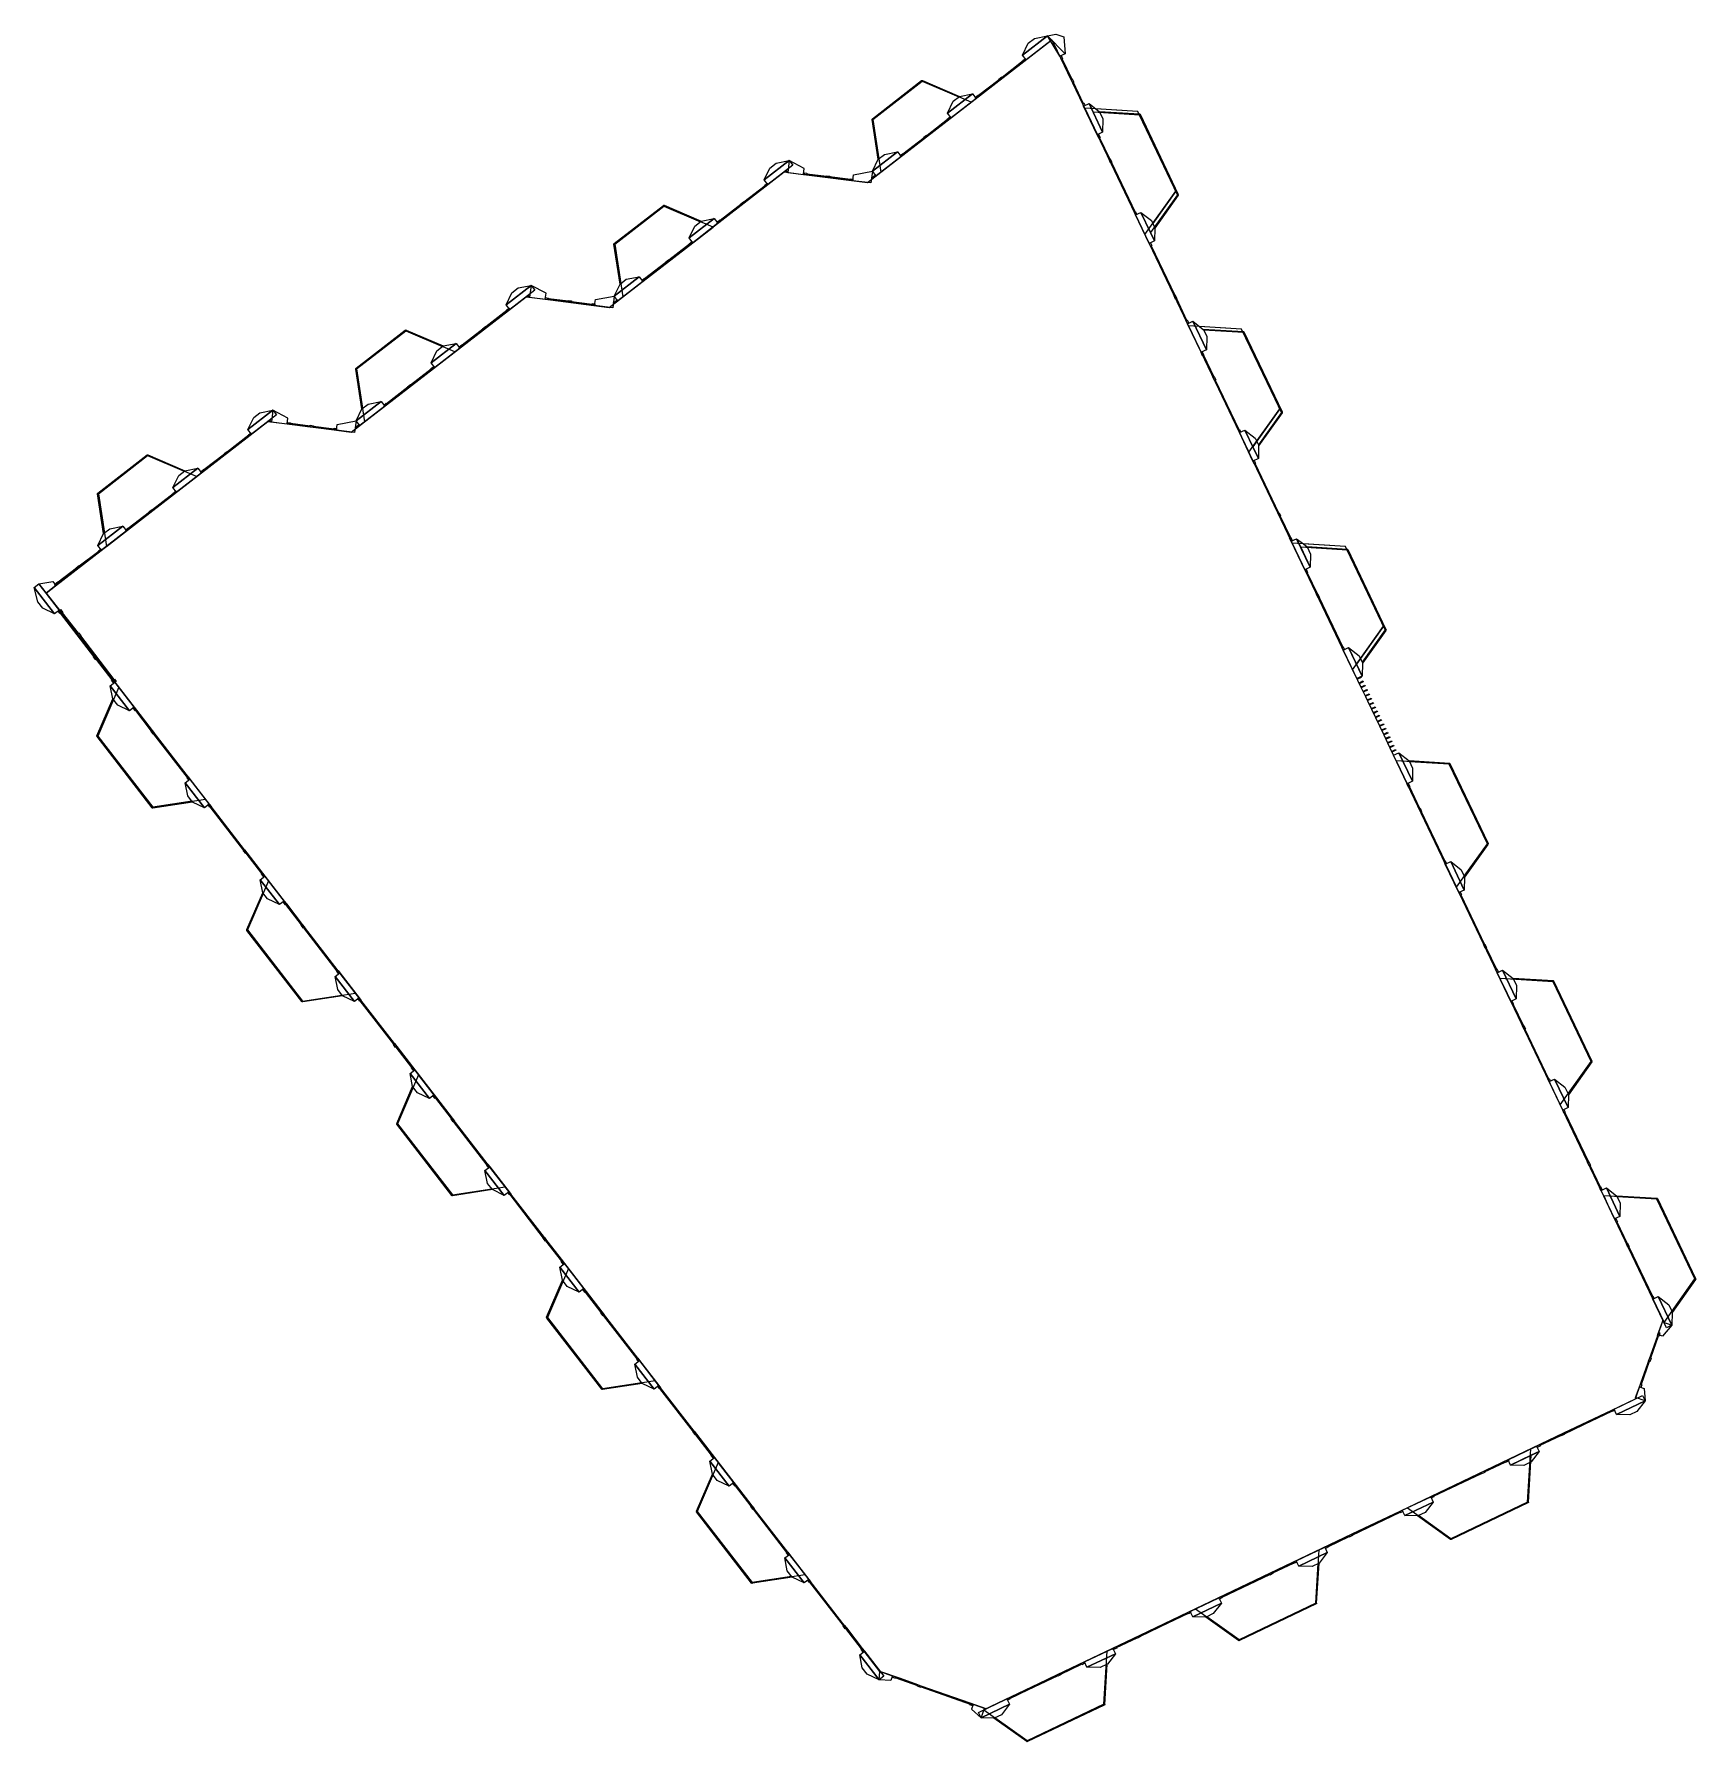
# Model space of a CAD drawing. Header units: millimetres. Extents: x -3518 to 38537, y -61148 to -17935.
import ezdxf

# ---------------------------------------------------------------- set-up
doc = ezdxf.new("R2010")
doc.units = ezdxf.units.MM
doc.layers.add('ALL', color=7, linetype='Continuous', lineweight=25)

msp = doc.modelspace()

# ---------------------------------------------------------------- linework, layer by layer
at = {"layer": 'ALL', "color": 7, "lineweight": 25}
for p, q in [((17570.512, -21690.12), (22241.512, -18077.12)), ((21493.512, -18467.12), (22126.512, -17978.12)), ((22126.512, -17978.12), (21493.512, -18467.12)), ((22217.512, -18096.12), (21585.512, -18586.12)), ((21638.512, -18165.12), (21796.512, -18042.12)), ((21796.512, -18042.12), (22126.512, -17978.12)), ((22126.512, -17978.12), (22342.512, -17935.12)), ((22126.512, -17978.12), (22217.512, -18096.12)), ((22440.512, -18494.12), (22126.512, -17978.12)), ((22126.512, -17978.12), (22575.512, -18430.12)), ((22575.512, -18430.12), (22126.512, -17978.12)), ((22241.512, -18077.12), (22374.512, -18354.12)), ((22342.512, -17935.12), (22538.512, -18005.12)), ((22538.512, -18005.12), (22575.512, -18430.12)), ((21493.512, -18467.12), (21638.512, -18165.12)), ((21585.512, -18586.12), (21493.512, -18467.12)), ((21506.512, -18603.12), (21564.512, -18558.12)), ((21564.512, -18558.12), (21585.512, -18586.12)), ((22374.512, -18354.12), (22721.822, -19081.94)), ((22575.512, -18430.12), (22440.512, -18494.12)), ((22440.512, -18494.12), (22471.512, -18479.12)), ((22479.512, -18575.12), (22440.512, -18494.12)), ((22471.512, -18479.12), (22510.512, -18560.12)), ((22510.512, -18560.12), (22479.512, -18575.12)), ((22497.512, -18566.12), (22739.512, -19074.12)), ((22739.512, -19074.12), (22497.512, -18566.12)), ((20976.512, -19030.12), (21515.512, -18614.12)), ((21515.512, -18614.12), (20976.512, -19030.12)), ((21528.512, -18630.12), (21506.512, -18603.12)), ((21585.512, -18586.12), (21528.512, -18630.12)), ((17695.512, -20076.12), (18942.512, -19112.12)), ((18954.512, -19127.12), (17707.512, -20092.12)), ((17707.512, -20092.12), (18954.512, -19127.12)), ((18954.512, -19127.12), (17707.512, -20092.12)), ((18942.512, -19112.12), (18952.512, -19104.12)), ((18952.512, -19104.12), (18963.512, -19109.12)), ((20195.512, -19660.12), (18954.512, -19127.12)), ((18954.512, -19127.12), (19880.512, -19525.12)), ((19880.512, -19525.12), (18954.512, -19127.12)), ((18963.512, -19109.12), (19898.512, -19511.12)), ((20380.512, -19491.12), (20903.512, -19088.12)), ((20903.512, -19088.12), (20380.512, -19491.12)), ((20894.512, -19077.12), (20968.512, -19019.12)), ((20915.512, -19104.12), (20894.512, -19077.12)), ((20989.512, -19047.12), (20915.512, -19104.12)), ((20968.512, -19019.12), (20989.512, -19047.12)), ((22723.512, -19081.12), (22721.822, -19081.94)), ((22721.822, -19081.94), (22760.542, -19163.07)), ((22723.512, -19081.12), (22754.512, -19066.12)), ((22762.512, -19162.12), (22723.512, -19081.12)), ((22754.512, -19066.12), (22793.512, -19147.12)), ((22762.512, -19162.12), (22760.542, -19163.07)), ((22760.542, -19163.07), (30060.192, -34460.01)), ((22793.512, -19147.12), (22762.512, -19162.12)), ((22778.512, -19154.12), (23031.512, -19686.12)), ((23031.512, -19686.12), (22778.512, -19154.12)), ((17911.512, -21427.12), (20195.512, -19660.12)), ((19594.512, -19935.12), (20227.512, -19446.12)), ((20227.512, -19446.12), (19594.512, -19935.12)), ((19594.512, -19935.12), (19740.512, -19633.12)), ((20319.512, -19565.12), (19686.512, -20054.12)), ((19740.512, -19633.12), (19898.512, -19511.12)), ((19898.512, -19511.12), (20227.512, -19446.12)), ((20227.512, -19446.12), (20319.512, -19565.12)), ((20298.512, -19537.12), (20372.512, -19480.12)), ((20319.512, -19565.12), (20298.512, -19537.12)), ((20393.512, -19508.12), (20319.512, -19565.12)), ((20372.512, -19480.12), (20393.512, -19508.12)), ((23019.512, -19693.12), (23050.512, -19677.12)), ((23049.512, -19755.12), (23019.512, -19693.12)), ((23042.512, -19759.12), (23178.512, -19694.12)), ((23385.512, -20481.12), (23042.512, -19759.12)), ((23080.512, -19740.12), (23049.512, -19755.12)), ((23050.512, -19677.12), (23080.512, -19740.12)), ((23068.512, -19809.12), (24594.512, -23007.12)), ((24413.512, -19892.12), (23068.512, -19809.12)), ((23522.512, -20416.12), (23178.512, -19694.12)), ((23178.512, -19694.12), (23281.642, -19910.58)), ((23178.512, -19694.12), (23347.552, -19826.02)), ((23347.552, -19826.02), (23442.512, -19900.12)), ((24413.512, -19892.12), (23347.552, -19826.02)), ((17686.512, -20083.12), (17695.512, -20076.12)), ((17688.512, -20095.12), (17686.512, -20083.12)), ((17841.512, -21102.12), (17688.512, -20095.12)), ((17707.512, -20092.12), (17911.512, -21427.12)), ((17860.512, -21088.12), (17707.512, -20092.12)), ((17707.512, -20092.12), (17860.512, -21088.12)), ((19078.512, -20499.12), (19600.512, -20095.12)), ((19600.512, -20095.12), (19078.512, -20499.12)), ((19591.512, -20084.12), (19665.512, -20027.12)), ((19612.512, -20111.12), (19591.512, -20084.12)), ((19686.512, -20054.12), (19594.512, -19935.12)), ((19686.512, -20054.12), (19612.512, -20111.12)), ((19665.512, -20027.12), (19686.512, -20054.12)), ((23281.642, -19910.58), (23522.512, -20416.12)), ((24457.512, -19983.12), (23281.642, -19910.58)), ((23442.512, -19900.12), (23529.512, -20081.12)), ((24459.512, -19963.12), (23442.512, -19900.12)), ((23529.512, -20081.12), (23522.512, -20416.12)), ((25376.512, -21909.12), (24413.512, -19892.12)), ((25376.512, -21909.12), (24413.512, -19892.12)), ((25419.512, -22000.12), (24457.512, -19983.12)), ((25419.512, -22000.12), (24457.512, -19983.12)), ((24457.512, -19983.12), (25419.512, -22000.12)), ((25419.512, -22000.12), (24457.512, -19983.12)), ((24470.512, -19963.12), (24459.512, -19963.12)), ((24475.512, -19974.12), (24470.512, -19963.12)), ((24470.512, -19963.12), (25437.512, -21991.12)), ((25437.512, -21991.12), (24475.512, -19974.12)), ((18465.512, -20973.12), (19004.512, -20556.12)), ((19004.512, -20556.12), (18465.512, -20973.12)), ((18995.512, -20545.12), (19069.512, -20488.12)), ((19017.512, -20573.12), (18995.512, -20545.12)), ((19090.512, -20516.12), (19017.512, -20573.12)), ((19069.512, -20488.12), (19090.512, -20516.12)), ((23522.512, -20416.12), (23385.512, -20481.12)), ((23385.512, -20481.12), (23417.512, -20466.12)), ((23426.512, -20566.12), (23385.512, -20481.12)), ((23417.512, -20466.12), (23457.512, -20551.12)), ((23457.512, -20551.12), (23426.512, -20566.12)), ((23446.512, -20556.12), (23705.512, -21098.12)), ((23705.512, -21098.12), (23446.512, -20556.12)), ((14959.512, -21624.12), (15592.512, -21135.12)), ((15592.512, -21135.12), (14959.512, -21624.12)), ((15263.512, -21200.12), (15592.512, -21135.12)), ((15592.512, -21135.12), (15554.512, -21433.12)), ((15592.512, -21135.12), (15683.512, -21254.12)), ((15970.512, -21335.12), (15592.512, -21135.12)), ((17696.512, -21404.12), (18329.512, -20914.12)), ((18329.512, -20914.12), (17696.512, -21404.12)), ((17696.512, -21404.12), (17841.512, -21102.12)), ((18421.512, -21034.12), (17788.512, -21522.12)), ((17841.512, -21102.12), (18000.512, -20979.12)), ((18000.512, -20979.12), (18329.512, -20914.12)), ((18329.512, -20914.12), (18421.512, -21034.12)), ((18399.512, -21006.12), (18457.512, -20962.12)), ((18421.512, -21034.12), (18399.512, -21006.12)), ((18478.512, -20989.12), (18421.512, -21034.12)), ((18457.512, -20962.12), (18478.512, -20989.12)), ((23685.512, -21108.12), (23716.512, -21093.12)), ((23725.512, -21192.12), (23685.512, -21108.12)), ((23716.512, -21093.12), (23756.512, -21177.12)), ((11037.512, -24848.12), (15466.512, -21421.12)), ((14959.512, -21624.12), (15104.512, -21322.12)), ((15683.512, -21254.12), (15051.512, -21743.12)), ((15104.512, -21322.12), (15263.512, -21200.12)), ((15466.512, -21421.12), (15887.512, -21475.12)), ((15489.512, -21404.12), (15556.512, -21413.12)), ((15556.512, -21413.12), (15489.512, -21404.12)), ((15554.512, -21433.12), (15951.512, -21483.12)), ((15887.512, -21475.12), (15951.262, -21483.26)), ((15951.512, -21481.12), (15951.262, -21483.26)), ((15951.262, -21483.26), (16031.242, -21493.48)), ((15951.512, -21483.12), (15970.512, -21335.12)), ((15951.512, -21481.12), (15955.512, -21446.12)), ((16031.512, -21491.12), (15951.512, -21481.12)), ((15955.512, -21446.12), (16035.512, -21456.12)), ((16031.512, -21491.12), (16031.242, -21493.48)), ((16031.242, -21493.48), (17570.512, -21690.12)), ((16035.512, -21456.12), (16031.512, -21491.12)), ((16033.512, -21474.12), (16534.512, -21538.12)), ((16534.512, -21538.12), (16033.512, -21474.12)), ((16532.512, -21553.12), (16537.512, -21519.12)), ((16612.512, -21563.12), (16532.512, -21553.12)), ((16537.512, -21519.12), (16616.512, -21529.12)), ((16616.512, -21529.12), (16612.512, -21563.12)), ((16614.512, -21548.12), (17140.512, -21615.12)), ((17140.512, -21615.12), (16614.512, -21548.12)), ((17138.512, -21628.12), (17142.512, -21594.12)), ((17142.512, -21594.12), (17204.512, -21601.12)), ((17199.512, -21643.12), (17218.512, -21494.12)), ((17204.512, -21601.12), (17200.512, -21636.12)), ((17218.512, -21494.12), (17696.512, -21404.12)), ((17696.512, -21404.12), (17658.512, -21701.12)), ((17673.512, -21586.12), (17776.512, -21506.12)), ((17776.512, -21506.12), (17673.512, -21586.12)), ((17788.512, -21522.12), (17696.512, -21404.12)), ((23756.512, -21177.12), (23725.512, -21192.12)), ((23745.512, -21183.12), (24344.512, -22437.12)), ((24344.512, -22437.12), (23745.512, -21183.12)), ((14443.512, -22188.12), (14981.512, -21771.12)), ((14981.512, -21771.12), (14443.512, -22188.12)), ((15051.512, -21743.12), (14959.512, -21624.12)), ((14973.512, -21760.12), (15030.512, -21716.12)), ((14994.512, -21788.12), (14973.512, -21760.12)), ((15051.512, -21743.12), (14994.512, -21788.12)), ((15030.512, -21716.12), (15051.512, -21743.12)), ((17200.512, -21636.12), (17138.512, -21628.12)), ((17658.512, -21701.12), (17199.512, -21643.12)), ((24594.512, -23007.12), (25376.512, -21909.12)), ((25419.512, -22000.12), (24737.322, -22958.46)), ((25376.512, -21909.12), (24793.412, -22728.26)), ((25436.512, -22011.12), (24843.312, -22844.21)), ((25442.512, -22002.12), (25436.512, -22011.12)), ((25437.512, -21991.12), (25442.512, -22002.12)), ((11162.512, -23234.12), (12409.512, -22269.12)), ((12420.512, -22285.12), (11173.512, -23249.12)), ((11173.512, -23249.12), (12420.512, -22285.12)), ((12420.512, -22285.12), (11173.512, -23249.12)), ((12409.512, -22269.12), (12418.512, -22262.12)), ((12418.512, -22262.12), (12429.512, -22266.12)), ((13662.512, -22817.12), (12420.512, -22285.12)), ((12420.512, -22285.12), (13346.512, -22682.12)), ((13346.512, -22682.12), (12420.512, -22285.12)), ((12429.512, -22266.12), (13364.512, -22668.12)), ((13847.512, -22649.12), (14369.512, -22245.12)), ((14369.512, -22245.12), (13847.512, -22649.12)), ((14360.512, -22234.12), (14434.512, -22177.12)), ((14382.512, -22262.12), (14360.512, -22234.12)), ((14455.512, -22204.12), (14382.512, -22262.12)), ((14434.512, -22177.12), (14455.512, -22204.12)), ((24325.512, -22446.12), (24357.512, -22430.12)), ((24357.512, -22511.12), (24325.512, -22446.12)), ((24357.512, -22430.12), (24388.512, -22496.12)), ((24357.512, -22511.12), (24492.512, -22446.12)), ((24492.512, -22446.12), (24837.512, -23168.12)), ((24492.512, -22446.12), (24757.512, -22653.12)), ((24737.322, -22958.46), (24492.512, -22446.12)), ((11377.512, -24584.12), (13662.512, -22817.12)), ((13061.512, -23093.12), (13693.512, -22603.12)), ((13693.512, -22603.12), (13061.512, -23093.12)), ((13061.512, -23093.12), (13206.512, -22791.12)), ((13785.512, -22722.12), (13152.512, -23212.12)), ((13206.512, -22791.12), (13364.512, -22668.12)), ((13364.512, -22668.12), (13693.512, -22603.12)), ((13693.512, -22603.12), (13785.512, -22722.12)), ((13764.512, -22694.12), (13838.512, -22637.12)), ((13785.512, -22722.12), (13764.512, -22694.12)), ((13859.512, -22665.12), (13785.512, -22722.12)), ((13838.512, -22637.12), (13859.512, -22665.12)), ((24388.512, -22496.12), (24357.512, -22511.12)), ((24701.512, -23233.12), (24357.512, -22511.12)), ((24757.512, -22653.12), (24793.412, -22728.26)), ((24793.412, -22728.26), (24843.512, -22833.12)), ((24843.312, -22844.21), (24837.512, -23168.12)), ((24843.512, -22833.12), (24843.312, -22844.21)), ((11152.512, -23241.12), (11162.512, -23234.12)), ((11154.512, -23252.12), (11152.512, -23241.12)), ((11308.512, -24259.12), (11154.512, -23252.12)), ((11173.512, -23249.12), (11377.512, -24584.12)), ((11326.512, -24245.12), (11173.512, -23249.12)), ((11173.512, -23249.12), (11326.512, -24245.12)), ((12544.512, -23657.12), (13066.512, -23253.12)), ((13066.512, -23253.12), (12544.512, -23657.12)), ((13057.512, -23241.12), (13131.512, -23184.12)), ((13079.512, -23269.12), (13057.512, -23241.12)), ((13152.512, -23212.12), (13061.512, -23093.12)), ((13152.512, -23212.12), (13079.512, -23269.12)), ((13131.512, -23184.12), (13152.512, -23212.12)), ((24837.512, -23168.12), (24701.512, -23233.12)), ((24701.512, -23233.12), (24733.512, -23218.12)), ((24732.512, -23299.12), (24701.512, -23233.12)), ((24764.512, -23284.12), (24732.512, -23299.12)), ((24733.512, -23218.12), (24764.512, -23284.12)), ((24837.512, -23168.12), (24737.322, -22958.46)), ((24751.512, -23290.12), (25350.512, -24544.12)), ((25350.512, -24544.12), (24751.512, -23290.12)), ((11931.512, -24130.12), (12470.512, -23714.12)), ((12470.512, -23714.12), (11931.512, -24130.12)), ((12462.512, -23703.12), (12535.512, -23645.12)), ((12483.512, -23730.12), (12462.512, -23703.12)), ((12557.512, -23673.12), (12483.512, -23730.12)), ((12535.512, -23645.12), (12557.512, -23673.12)), ((11162.512, -24561.12), (11795.512, -24072.12)), ((11795.512, -24072.12), (11162.512, -24561.12)), ((11887.512, -24191.12), (11254.512, -24680.12)), ((11308.512, -24259.12), (11466.512, -24136.12)), ((11466.512, -24136.12), (11795.512, -24072.12)), ((11795.512, -24072.12), (11887.512, -24191.12)), ((11865.512, -24163.12), (11923.512, -24119.12)), ((11887.512, -24191.12), (11865.512, -24163.12)), ((11944.512, -24147.12), (11887.512, -24191.12)), ((11923.512, -24119.12), (11944.512, -24147.12)), ((4503.512, -28005.12), (8932.512, -24579.12)), ((8425.512, -24782.12), (9058.512, -24292.12)), ((9058.512, -24292.12), (8425.512, -24782.12)), ((8425.512, -24782.12), (8571.512, -24480.12)), ((9150.512, -24411.12), (8518.512, -24901.12)), ((8571.512, -24480.12), (8729.512, -24357.12)), ((8729.512, -24357.12), (9058.512, -24292.12)), ((8932.512, -24579.12), (9353.512, -24633.12)), ((8955.512, -24562.12), (9022.512, -24570.12)), ((9022.512, -24570.12), (8955.512, -24562.12)), ((9058.512, -24292.12), (9020.512, -24590.12)), ((9020.512, -24590.12), (9417.512, -24641.12)), ((9058.512, -24292.12), (9150.512, -24411.12)), ((9436.512, -24492.12), (9058.512, -24292.12)), ((9417.512, -24641.12), (9436.512, -24492.12)), ((9417.512, -24638.12), (9422.512, -24603.12)), ((9422.512, -24603.12), (9501.512, -24613.12)), ((9501.512, -24613.12), (9497.512, -24648.12)), ((9499.512, -24631.12), (10000.512, -24695.12)), ((10000.512, -24695.12), (9499.512, -24631.12)), ((10685.512, -24652.12), (11162.512, -24561.12)), ((11162.512, -24561.12), (11124.512, -24859.12)), ((11162.512, -24561.12), (11308.512, -24259.12)), ((11254.512, -24680.12), (11162.512, -24561.12)), ((25329.512, -24553.12), (25361.512, -24538.12)), ((25369.512, -24638.12), (25329.512, -24553.12)), ((25361.512, -24538.12), (25401.512, -24623.12)), ((25401.512, -24623.12), (25369.512, -24638.12)), ((25390.512, -24628.12), (25649.512, -25171.12)), ((25649.512, -25171.12), (25390.512, -24628.12)), ((7909.512, -25345.12), (8447.512, -24929.12)), ((8447.512, -24929.12), (7909.512, -25345.12)), ((8518.512, -24901.12), (8425.512, -24782.12)), ((8439.512, -24918.12), (8496.512, -24873.12)), ((8460.512, -24945.12), (8439.512, -24918.12)), ((8518.512, -24901.12), (8460.512, -24945.12)), ((8496.512, -24873.12), (8518.512, -24901.12)), ((9353.512, -24633.12), (11037.512, -24848.12)), ((9497.512, -24648.12), (9417.512, -24638.12)), ((9999.512, -24711.12), (10003.512, -24676.12)), ((10078.512, -24721.12), (9999.512, -24711.12)), ((10003.512, -24676.12), (10083.512, -24686.12)), ((10083.512, -24686.12), (10078.512, -24721.12)), ((10080.512, -24705.12), (10606.512, -24772.12)), ((10606.512, -24772.12), (10080.512, -24705.12)), ((10604.512, -24786.12), (10609.512, -24751.12)), ((10667.512, -24793.12), (10604.512, -24786.12)), ((10609.512, -24751.12), (10671.512, -24759.12)), ((10666.512, -24800.12), (10685.512, -24652.12)), ((11124.512, -24859.12), (10666.512, -24800.12)), ((10671.512, -24759.12), (10667.512, -24793.12)), ((11139.512, -24743.12), (11242.512, -24664.12)), ((11242.512, -24664.12), (11139.512, -24743.12)), ((4628.512, -26391.12), (5875.512, -25426.12)), ((5887.512, -25442.12), (4640.512, -26407.12)), ((4640.512, -26407.12), (5887.512, -25442.12)), ((5887.512, -25442.12), (4640.512, -26407.12)), ((5875.512, -25426.12), (5884.512, -25419.12)), ((5884.512, -25419.12), (5895.512, -25424.12)), ((7128.512, -25975.12), (5887.512, -25442.12)), ((5887.512, -25442.12), (6813.512, -25840.12)), ((6813.512, -25840.12), (5887.512, -25442.12)), ((5895.512, -25424.12), (6831.512, -25826.12)), ((7313.512, -25806.12), (7835.512, -25402.12)), ((7835.512, -25402.12), (7313.512, -25806.12)), ((7826.512, -25391.12), (7900.512, -25334.12)), ((7848.512, -25419.12), (7826.512, -25391.12)), ((7922.512, -25362.12), (7848.512, -25419.12)), ((7900.512, -25334.12), (7922.512, -25362.12)), ((25628.512, -25181.12), (25659.512, -25166.12)), ((25668.512, -25265.12), (25628.512, -25181.12)), ((25659.512, -25166.12), (25700.512, -25250.12)), ((25700.512, -25250.12), (25668.512, -25265.12)), ((25670.512, -25264.12), (25806.512, -25199.12)), ((26015.512, -25986.12), (25670.512, -25264.12)), ((25695.512, -25313.12), (27130.512, -28320.12)), ((27041.512, -25397.12), (25695.512, -25313.12)), ((25806.512, -25199.12), (26150.512, -25921.12)), ((26150.512, -25921.12), (25806.512, -25199.12)), ((25806.512, -25199.12), (25975.462, -25330.95)), ((25975.462, -25330.95), (26070.512, -25405.12)), ((27041.512, -25397.12), (25975.462, -25330.95)), ((27086.512, -25468.12), (26070.512, -25405.12)), ((26070.512, -25405.12), (26080.492, -25426.12)), ((26080.492, -25426.12), (26156.512, -25586.12)), ((27085.512, -25488.12), (26080.492, -25426.12)), ((28004.512, -27414.12), (27041.512, -25397.12)), ((28004.512, -27414.12), (27041.512, -25397.12)), ((28047.512, -27505.12), (27085.512, -25488.12)), ((28047.512, -27505.12), (27085.512, -25488.12)), ((27085.512, -25488.12), (28047.512, -27505.12)), ((28047.512, -27505.12), (27085.512, -25488.12)), ((27098.512, -25468.12), (27086.512, -25468.12)), ((27103.512, -25479.12), (27098.512, -25468.12)), ((27098.512, -25468.12), (28065.512, -27496.12)), ((28065.512, -27496.12), (27103.512, -25479.12)), ((6527.512, -26250.12), (7160.512, -25761.12)), ((7160.512, -25761.12), (6527.512, -26250.12)), ((7251.512, -25879.12), (6618.512, -26369.12)), ((6672.512, -25948.12), (6831.512, -25826.12)), ((6831.512, -25826.12), (7160.512, -25761.12)), ((7160.512, -25761.12), (7251.512, -25879.12)), ((7230.512, -25852.12), (7304.512, -25795.12)), ((7251.512, -25879.12), (7230.512, -25852.12)), ((7325.512, -25822.12), (7251.512, -25879.12)), ((7304.512, -25795.12), (7325.512, -25822.12)), ((26150.512, -25921.12), (26015.512, -25986.12)), ((26156.512, -25586.12), (26150.512, -25921.12)), ((4843.512, -27742.12), (7128.512, -25975.12)), ((6523.512, -26399.12), (6597.512, -26342.12)), ((6527.512, -26250.12), (6672.512, -25948.12)), ((6618.512, -26369.12), (6527.512, -26250.12)), ((6597.512, -26342.12), (6618.512, -26369.12)), ((26013.512, -25987.12), (26044.512, -25972.12)), ((26053.512, -26071.12), (26013.512, -25987.12)), ((26044.512, -25972.12), (26084.512, -26056.12)), ((26084.512, -26056.12), (26053.512, -26071.12)), ((26074.512, -26061.12), (26333.512, -26604.12)), ((26333.512, -26604.12), (26074.512, -26061.12)), ((4619.512, -26398.12), (4628.512, -26391.12)), ((4620.512, -26410.12), (4619.512, -26398.12)), ((4774.512, -27417.12), (4620.512, -26410.12)), ((4640.512, -26407.12), (4843.512, -27742.12)), ((4792.512, -27402.12), (4640.512, -26407.12)), ((4640.512, -26407.12), (4792.512, -27402.12)), ((6010.512, -26814.12), (6532.512, -26410.12)), ((6532.512, -26410.12), (6010.512, -26814.12)), ((6545.512, -26426.12), (6523.512, -26399.12)), ((6618.512, -26369.12), (6545.512, -26426.12)), ((26312.512, -26613.12), (26344.512, -26598.12)), ((26352.512, -26698.12), (26312.512, -26613.12)), ((26344.512, -26598.12), (26384.512, -26683.12)), ((26384.512, -26683.12), (26352.512, -26698.12)), ((26373.512, -26688.12), (26971.512, -27942.12)), ((26971.512, -27942.12), (26373.512, -26688.12)), ((5398.512, -27288.12), (5936.512, -26871.12)), ((5936.512, -26871.12), (5398.512, -27288.12)), ((5928.512, -26860.12), (6002.512, -26803.12)), ((5949.512, -26888.12), (5928.512, -26860.12)), ((6023.512, -26830.12), (5949.512, -26888.12)), ((6002.512, -26803.12), (6023.512, -26830.12)), ((1891.512, -27939.12), (2524.512, -27450.12)), ((2524.512, -27450.12), (1891.512, -27939.12)), ((1891.512, -27939.12), (2037.512, -27637.12)), ((2616.512, -27569.12), (1984.512, -28058.12)), ((2037.512, -27637.12), (2195.512, -27515.12)), ((2195.512, -27515.12), (2524.512, -27450.12)), ((2524.512, -27450.12), (2486.512, -27747.12)), ((2524.512, -27450.12), (2616.512, -27569.12)), ((2902.512, -27649.12), (2524.512, -27450.12)), ((2883.512, -27798.12), (2902.512, -27649.12)), ((4629.512, -27718.12), (5261.512, -27229.12)), ((5261.512, -27229.12), (4629.512, -27718.12)), ((4629.512, -27718.12), (4774.512, -27417.12)), ((5353.512, -27348.12), (4720.512, -27837.12)), ((4774.512, -27417.12), (4932.512, -27294.12)), ((4932.512, -27294.12), (5261.512, -27229.12)), ((5261.512, -27229.12), (5353.512, -27348.12)), ((5332.512, -27321.12), (5389.512, -27277.12)), ((5353.512, -27348.12), (5332.512, -27321.12)), ((5410.512, -27304.12), (5353.512, -27348.12)), ((5389.512, -27277.12), (5410.512, -27304.12)), ((27222.512, -28513.12), (28004.512, -27414.12)), ((28004.512, -27414.12), (27321.022, -28373.82)), ((28047.512, -27505.12), (27464.382, -28325.3)), ((28063.512, -27516.12), (27470.292, -28350.66)), ((28070.512, -27507.12), (28063.512, -27516.12)), ((28065.512, -27496.12), (28070.512, -27507.12)), ((-2979.488, -31897.12), (2399.512, -27736.12)), ((1375.512, -28503.12), (1914.512, -28086.12)), ((1914.512, -28086.12), (1375.512, -28503.12)), ((1984.512, -28058.12), (1891.512, -27939.12)), ((1905.512, -28075.12), (1962.512, -28031.12)), ((1926.512, -28103.12), (1905.512, -28075.12)), ((1984.512, -28058.12), (1926.512, -28103.12)), ((1962.512, -28031.12), (1984.512, -28058.12)), ((2399.512, -27736.12), (2820.512, -27790.12)), ((2421.512, -27719.12), (2489.512, -27728.12)), ((2489.512, -27728.12), (2421.512, -27719.12)), ((2486.512, -27747.12), (2883.512, -27798.12)), ((2820.512, -27790.12), (3465.012, -27872.45)), ((2884.512, -27795.12), (2888.512, -27761.12)), ((2963.512, -27805.12), (2884.512, -27795.12)), ((2888.512, -27761.12), (2968.512, -27771.12)), ((2968.512, -27771.12), (2963.512, -27805.12)), ((2966.512, -27789.12), (3467.512, -27853.12)), ((3467.512, -27853.12), (2966.512, -27789.12)), ((3465.512, -27868.12), (3465.012, -27872.45)), ((3465.012, -27872.45), (3544.992, -27882.67)), ((3465.512, -27868.12), (3469.512, -27833.12)), ((3545.512, -27878.12), (3465.512, -27868.12)), ((3469.512, -27833.12), (3549.512, -27843.12)), ((3545.512, -27878.12), (3544.992, -27882.67)), ((3544.992, -27882.67), (4070.742, -27949.83)), ((3549.512, -27843.12), (3545.512, -27878.12)), ((3546.512, -27863.12), (4072.512, -27930.12)), ((4072.512, -27930.12), (3546.512, -27863.12)), ((4071.512, -27943.12), (4070.742, -27949.83)), ((4070.742, -27949.83), (4132.752, -27957.76)), ((4071.512, -27943.12), (4075.512, -27908.12)), ((4133.512, -27951.12), (4071.512, -27943.12)), ((4075.512, -27908.12), (4137.512, -27916.12)), ((4132.512, -27957.12), (4151.512, -27809.12)), ((4591.512, -28016.12), (4132.512, -27957.12)), ((4133.512, -27951.12), (4132.752, -27957.76)), ((4132.752, -27957.76), (4503.512, -28005.12)), ((4137.512, -27916.12), (4133.512, -27951.12)), ((4151.512, -27809.12), (4629.512, -27718.12)), ((4629.512, -27718.12), (4591.512, -28016.12)), ((4605.512, -27901.12), (4708.512, -27821.12)), ((4708.512, -27821.12), (4605.512, -27901.12)), ((4720.512, -27837.12), (4629.512, -27718.12)), ((26953.512, -27951.12), (26984.512, -27936.12)), ((26984.512, -28016.12), (26953.512, -27951.12)), ((26984.512, -27936.12), (27015.512, -28001.12)), ((26984.512, -28016.12), (27119.512, -27952.12)), ((27015.512, -28001.12), (26984.512, -28016.12)), ((27328.512, -28738.12), (26984.512, -28016.12)), ((27464.512, -28674.12), (27119.512, -27952.12)), ((27119.512, -27952.12), (27384.512, -28158.12)), ((27119.512, -27952.12), (27321.022, -28373.82)), ((1293.512, -28549.12), (1366.512, -28492.12)), ((1388.512, -28519.12), (1314.512, -28576.12)), ((1366.512, -28492.12), (1388.512, -28519.12)), ((27130.512, -28320.12), (27222.512, -28513.12)), ((27321.022, -28373.82), (27464.512, -28674.12)), ((27384.512, -28158.12), (27464.382, -28325.3)), ((27464.382, -28325.3), (27470.512, -28338.12)), ((27470.292, -28350.66), (27464.512, -28674.12)), ((27470.512, -28338.12), (27470.292, -28350.66)), ((-1905.488, -29549.12), (-658.488, -28584.12)), ((-646.488, -28600.12), (-1893.488, -29564.12)), ((-1893.488, -29564.12), (-646.488, -28600.12)), ((-646.488, -28600.12), (-1893.488, -29564.12)), ((-658.488, -28584.12), (-649.488, -28577.12)), ((-649.488, -28577.12), (-638.488, -28581.12)), ((594.512, -29132.12), (-646.488, -28600.12)), ((-646.488, -28600.12), (279.512, -28997.12)), ((279.512, -28997.12), (-646.488, -28600.12)), ((-638.488, -28581.12), (297.512, -28983.12)), ((-6.488, -29408.12), (626.512, -28918.12)), ((626.512, -28918.12), (-6.488, -29408.12)), ((297.512, -28983.12), (626.512, -28918.12)), ((626.512, -28918.12), (718.512, -29037.12)), ((696.512, -29009.12), (770.512, -28952.12)), ((770.512, -28952.12), (791.512, -28980.12)), ((779.512, -28964.12), (1301.512, -28560.12)), ((1301.512, -28560.12), (779.512, -28964.12)), ((1314.512, -28576.12), (1293.512, -28549.12)), ((27464.512, -28674.12), (27328.512, -28738.12)), ((27328.512, -28738.12), (27360.512, -28723.12)), ((27360.512, -28804.12), (27328.512, -28738.12)), ((27360.512, -28723.12), (27391.512, -28789.12)), ((27391.512, -28789.12), (27360.512, -28804.12)), ((27378.512, -28795.12), (27977.512, -30049.12)), ((27977.512, -30049.12), (27378.512, -28795.12)), ((-1690.488, -30899.12), (594.512, -29132.12)), ((-6.488, -29408.12), (139.512, -29105.12)), ((718.512, -29037.12), (85.512, -29526.12)), ((139.512, -29105.12), (297.512, -28983.12)), ((718.512, -29037.12), (696.512, -29009.12)), ((791.512, -28980.12), (718.512, -29037.12)), ((-1914.488, -29556.12), (-1905.488, -29549.12)), ((-1913.488, -29567.12), (-1914.488, -29556.12)), ((-1759.488, -30574.12), (-1913.488, -29567.12)), ((-1893.488, -29564.12), (-1690.488, -30899.12)), ((-1741.488, -30560.12), (-1893.488, -29564.12)), ((-1893.488, -29564.12), (-1741.488, -30560.12)), ((-523.488, -29971.12), (-0.488, -29568.12)), ((-0.488, -29568.12), (-523.488, -29971.12)), ((-9.488, -29556.12), (63.512, -29499.12)), ((11.512, -29584.12), (-9.488, -29556.12)), ((85.512, -29526.12), (-6.488, -29408.12)), ((85.512, -29526.12), (11.512, -29584.12)), ((63.512, -29499.12), (85.512, -29526.12)), ((-1135.488, -30445.12), (-596.488, -30029.12)), ((-596.488, -30029.12), (-1135.488, -30445.12)), ((-605.488, -30017.12), (-531.488, -29960.12)), ((-584.488, -30045.12), (-605.488, -30017.12)), ((-510.488, -29988.12), (-584.488, -30045.12)), ((-531.488, -29960.12), (-510.488, -29988.12)), ((27956.512, -30059.12), (27988.512, -30044.12)), ((27997.512, -30143.12), (27956.512, -30059.12)), ((27988.512, -30044.12), (28028.512, -30128.12)), ((28028.512, -30128.12), (27997.512, -30143.12)), ((28017.512, -30133.12), (28276.512, -30676.12)), ((28276.512, -30676.12), (28017.512, -30133.12)), ((-1904.488, -30876.12), (-1271.488, -30386.12)), ((-1271.488, -30386.12), (-1904.488, -30876.12)), ((-1904.488, -30876.12), (-1759.488, -30574.12)), ((-1180.488, -30506.12), (-1813.488, -30994.12)), ((-1759.488, -30574.12), (-1601.488, -30451.12)), ((-1601.488, -30451.12), (-1271.488, -30386.12)), ((-1271.488, -30386.12), (-1180.488, -30506.12)), ((-1201.488, -30478.12), (-1144.488, -30434.12)), ((-1180.488, -30506.12), (-1201.488, -30478.12)), ((-1122.488, -30462.12), (-1180.488, -30506.12)), ((-1144.488, -30434.12), (-1122.488, -30462.12)), ((28255.512, -30686.12), (28287.512, -30671.12)), ((28287.512, -30671.12), (28327.512, -30755.12)), ((-2375.488, -31390.12), (-1885.488, -31019.12)), ((-2369.488, -31398.12), (-1882.488, -31023.12)), ((-1882.488, -31023.12), (-2369.488, -31398.12)), ((-1879.488, -31027.12), (-2369.488, -31398.12)), ((-1813.488, -30994.12), (-1904.488, -30876.12)), ((-1892.488, -31010.12), (-1834.488, -30966.12)), ((-1871.488, -31038.12), (-1892.488, -31010.12)), ((-1885.488, -31019.12), (-1879.488, -31027.12)), ((-1813.488, -30994.12), (-1871.488, -31038.12)), ((-1834.488, -30966.12), (-1813.488, -30994.12)), ((28295.512, -30770.12), (28255.512, -30686.12)), ((28327.512, -30755.12), (28295.512, -30770.12)), ((28298.512, -30769.12), (28433.512, -30704.12)), ((28642.512, -31491.12), (28298.512, -30769.12)), ((28322.512, -30819.12), (29757.512, -33826.12)), ((29668.512, -30902.12), (28322.512, -30819.12)), ((28777.512, -31426.12), (28433.512, -30704.12)), ((28433.512, -30704.12), (28536.642, -30920.58)), ((28433.512, -30704.12), (28603.152, -30835.99)), ((28536.642, -30920.58), (28777.512, -31426.12)), ((29712.512, -30993.12), (28536.642, -30920.58)), ((28603.152, -30835.99), (28698.512, -30910.12)), ((29668.512, -30902.12), (28603.152, -30835.99)), ((28698.512, -30910.12), (28784.512, -31091.12)), ((29714.512, -30973.12), (28698.512, -30910.12)), ((28784.512, -31091.12), (28777.512, -31426.12)), ((30631.512, -32919.12), (29668.512, -30902.12)), ((30631.512, -32919.12), (29668.512, -30902.12)), ((30674.512, -33010.12), (29712.512, -30993.12)), ((30674.512, -33010.12), (29712.512, -30993.12)), ((29712.512, -30993.12), (30674.512, -33010.12)), ((30674.512, -33010.12), (29712.512, -30993.12)), ((29725.512, -30974.12), (29714.512, -30973.12)), ((29730.512, -30984.12), (29725.512, -30974.12)), ((29725.512, -30974.12), (30692.512, -33001.12)), ((30692.512, -33001.12), (29730.512, -30984.12)), ((-2447.488, -31450.12), (-2913.488, -31804.12)), ((-2901.488, -31820.12), (-2435.488, -31465.12)), ((-2455.488, -31438.12), (-2381.488, -31382.12)), ((-2435.488, -31465.12), (-2455.488, -31438.12)), ((-2435.488, -31465.12), (-2447.488, -31450.12)), ((-2360.488, -31410.12), (-2435.488, -31465.12)), ((-2381.488, -31382.12), (-2360.488, -31410.12)), ((-2369.488, -31398.12), (-2375.488, -31390.12)), ((28640.512, -31492.12), (28671.512, -31477.12)), ((28680.512, -31576.12), (28640.512, -31492.12)), ((28777.512, -31426.12), (28642.512, -31491.12)), ((28671.512, -31477.12), (28711.512, -31561.12)), ((-3518.488, -31935.12), (-3400.488, -31843.12)), ((-3518.488, -31935.12), (-2999.488, -32607.12)), ((-3423.488, -32303.12), (-3518.488, -31935.12)), ((-2999.488, -32607.12), (-3518.488, -31935.12)), ((-3400.488, -31843.12), (-3043.488, -31788.12)), ((-3400.488, -31843.12), (-2879.488, -32514.12)), ((-3216.488, -32080.12), (-3400.488, -31843.12)), ((-2966.488, -31887.12), (-3216.488, -32080.12)), ((-3216.488, -32080.12), (-2979.488, -31897.12)), ((-3043.488, -31788.12), (-2966.488, -31887.12)), ((-2996.488, -31849.12), (-2922.488, -31792.12)), ((-2975.488, -31876.12), (-2996.488, -31849.12)), ((-2901.488, -31820.12), (-2975.488, -31876.12)), ((-2922.488, -31792.12), (-2901.488, -31820.12)), ((-2913.488, -31804.12), (-2901.488, -31820.12)), ((28711.512, -31561.12), (28680.512, -31576.12)), ((28701.512, -31566.12), (28960.512, -32109.12)), ((28960.512, -32109.12), (28701.512, -31566.12)), ((-3301.488, -32462.12), (-3423.488, -32303.12)), ((-470.718, -35630.29), (-3216.488, -32080.12)), ((28939.512, -32118.12), (28971.512, -32103.12)), ((28980.512, -32203.12), (28939.512, -32118.12)), ((28971.512, -32103.12), (29011.512, -32188.12)), ((29011.512, -32188.12), (28980.512, -32203.12)), ((29000.512, -32193.12), (29598.512, -33447.12)), ((29598.512, -33447.12), (29000.512, -32193.12)), ((-2999.488, -32607.12), (-3301.488, -32462.12)), ((-2879.488, -32514.12), (-2999.488, -32607.12)), ((-2907.488, -32536.12), (-2879.488, -32514.12)), ((-2863.488, -32594.12), (-2907.488, -32536.12)), ((-2879.488, -32514.12), (-2851.488, -32493.12)), ((-2822.488, -32588.12), (-2879.488, -32514.12)), ((-2879.488, -32514.12), (-2835.488, -32572.12)), ((-2835.488, -32572.12), (-2863.488, -32594.12)), ((-2853.488, -32586.12), (-2845.488, -32580.12)), ((-2005.488, -33687.12), (-2853.488, -32586.12)), ((-2851.488, -32493.12), (-2794.488, -32567.12)), ((-2001.488, -33684.12), (-2851.488, -32585.12)), ((-2851.488, -32585.12), (-2001.488, -33684.12)), ((-2845.488, -32580.12), (-1997.488, -33680.12)), ((-2794.488, -32567.12), (-2822.488, -32588.12)), ((-2822.488, -32588.12), (-2806.488, -32576.12)), ((-2423.488, -33104.12), (-2822.488, -32588.12)), ((-2806.488, -32576.12), (-2407.488, -33091.12)), ((-2423.488, -33104.12), (-2396.488, -33083.12)), ((-2423.488, -33104.12), (-2407.488, -33091.12)), ((-2366.488, -33178.12), (-2423.488, -33104.12)), ((-2396.488, -33083.12), (-2339.488, -33156.12)), ((-2339.488, -33156.12), (-2366.488, -33178.12)), ((-2354.488, -33169.12), (-2346.488, -33162.12)), ((-1505.488, -34269.12), (-2354.488, -33169.12)), ((-2346.488, -33162.12), (-1498.488, -34263.12)), ((29849.512, -34018.12), (30631.512, -32919.12)), ((30631.512, -32919.12), (29948.262, -33878.47)), ((30674.512, -33010.12), (30091.122, -33830.67)), ((30691.512, -33022.12), (30097.302, -33855.62)), ((30698.512, -33012.12), (30691.512, -33022.12)), ((30692.512, -33001.12), (30698.512, -33012.12)), ((-2012.488, -33693.12), (-1985.488, -33671.12)), ((-1955.488, -33766.12), (-2012.488, -33693.12)), ((-1997.488, -33680.12), (-2005.488, -33687.12)), ((-1985.488, -33671.12), (-1929.488, -33746.12)), ((29580.512, -33456.12), (29611.512, -33441.12)), ((29611.512, -33521.12), (29580.512, -33456.12)), ((29611.512, -33441.12), (29643.512, -33506.12)), ((29611.512, -33521.12), (29747.512, -33457.12)), ((29643.512, -33506.12), (29611.512, -33521.12)), ((29956.512, -34243.12), (29611.512, -33521.12)), ((30091.512, -34179.12), (29747.512, -33457.12)), ((29747.512, -33457.12), (30011.512, -33663.12)), ((29747.512, -33457.12), (29948.262, -33878.47)), ((30011.512, -33663.12), (30091.122, -33830.67)), ((-1929.488, -33746.12), (-1955.488, -33766.12)), ((-1929.488, -33746.12), (-1944.488, -33758.12)), ((-1944.488, -33758.12), (-1929.488, -33746.12)), ((-1944.488, -33758.12), (-1545.488, -34273.12)), ((-1545.488, -34273.12), (-1944.488, -33758.12)), ((-1545.488, -34273.12), (-1944.488, -33758.12)), ((-1944.488, -33758.12), (-1545.488, -34273.12)), ((-1529.488, -34261.12), (-1929.488, -33746.12)), ((-1929.488, -33746.12), (-1529.488, -34261.12)), ((29757.512, -33826.12), (29849.512, -34018.12)), ((29948.262, -33878.47), (30091.512, -34179.12)), ((30091.122, -33830.67), (30097.512, -33844.12)), ((30097.302, -33855.62), (30091.512, -34179.12)), ((30097.512, -33844.12), (30097.302, -33855.62)), ((-1377.488, -34458.12), (-1910.488, -35699.12)), ((-1591.488, -34426.12), (-1473.488, -34335.12)), ((-1591.488, -34426.12), (-1102.488, -35059.12)), ((-1526.488, -34756.12), (-1591.488, -34426.12)), ((-1102.488, -35059.12), (-1591.488, -34426.12)), ((-1557.488, -34282.12), (-1529.488, -34261.12)), ((-1500.488, -34356.12), (-1557.488, -34282.12)), ((-1545.488, -34273.12), (-1529.488, -34261.12)), ((-1529.488, -34261.12), (-1545.488, -34273.12)), ((-1529.488, -34261.12), (-1473.488, -34335.12)), ((-1516.488, -34277.12), (-1488.488, -34255.12)), ((-1471.488, -34334.12), (-1516.488, -34277.12)), ((-1498.488, -34263.12), (-1505.488, -34269.12)), ((-1473.488, -34335.12), (-1500.488, -34356.12)), ((-1488.488, -34255.12), (-1444.488, -34313.12)), ((-1473.488, -34335.12), (-983.488, -34968.12)), ((-1444.488, -34313.12), (-1471.488, -34334.12)), ((817.512, -37296.12), (-1377.488, -34458.12)), ((30091.512, -34179.12), (29956.512, -34243.12)), ((29968.512, -34238.12), (30058.512, -34194.12)), ((29977.512, -34256.12), (29968.512, -34238.12)), ((30067.512, -34213.12), (29977.512, -34256.12)), ((30020.512, -34346.12), (30110.512, -34303.12)), ((30028.512, -34364.12), (30020.512, -34346.12)), ((30119.512, -34321.12), (30028.512, -34364.12)), ((30058.512, -34194.12), (30067.512, -34213.12)), ((30072.512, -34454.12), (30060.192, -34460.01)), ((30060.192, -34460.01), (30068.672, -34477.78)), ((30080.512, -34472.12), (30068.672, -34477.78)), ((30068.672, -34477.78), (30163.642, -34676.79)), ((30072.512, -34454.12), (30162.512, -34411.12)), ((30080.512, -34472.12), (30072.512, -34454.12)), ((30170.512, -34429.12), (30080.512, -34472.12)), ((30110.512, -34303.12), (30119.512, -34321.12)), ((30123.512, -34562.12), (30213.512, -34519.12)), ((30132.512, -34581.12), (30123.512, -34562.12)), ((30222.512, -34537.12), (30132.512, -34581.12)), ((30162.512, -34411.12), (30170.512, -34429.12)), ((30213.512, -34519.12), (30222.512, -34537.12)), ((-1928.488, -35691.12), (-1526.488, -34756.12)), ((-1513.488, -34773.12), (-1910.488, -35699.12)), ((-1910.488, -35699.12), (-1513.488, -34773.12)), ((-1404.488, -34914.12), (-1526.488, -34756.12)), ((-1102.488, -35059.12), (-1404.488, -34914.12)), ((-983.488, -34968.12), (-1102.488, -35059.12)), ((-1011.488, -34989.12), (-983.488, -34968.12)), ((-954.488, -35062.12), (-1011.488, -34989.12)), ((-983.488, -34968.12), (-926.488, -35041.12)), ((30175.512, -34671.12), (30163.642, -34676.79)), ((30163.642, -34676.79), (30172.312, -34694.95)), ((30184.512, -34689.12), (30172.312, -34694.95)), ((30172.312, -34694.95), (30215.262, -34784.97)), ((30175.512, -34671.12), (30265.512, -34628.12)), ((30184.512, -34689.12), (30175.512, -34671.12)), ((30274.512, -34646.12), (30184.512, -34689.12)), ((30227.512, -34779.12), (30215.262, -34784.97)), ((30215.262, -34784.97), (30223.742, -34802.74)), ((30235.512, -34797.12), (30223.742, -34802.74)), ((30223.742, -34802.74), (30318.712, -35001.76)), ((30227.512, -34779.12), (30317.512, -34736.12)), ((30235.512, -34797.12), (30227.512, -34779.12)), ((30325.512, -34754.12), (30235.512, -34797.12)), ((30265.512, -34628.12), (30274.512, -34646.12)), ((30278.512, -34887.12), (30369.512, -34844.12)), ((30287.512, -34905.12), (30278.512, -34887.12)), ((30377.512, -34862.12), (30287.512, -34905.12)), ((30317.512, -34736.12), (30325.512, -34754.12)), ((30330.512, -34996.12), (30318.712, -35001.76)), ((30318.712, -35001.76), (30327.382, -35019.92)), ((30330.512, -34996.12), (30420.512, -34953.12)), ((30339.512, -35014.12), (30330.512, -34996.12)), ((30429.512, -34971.12), (30339.512, -35014.12)), ((30369.512, -34844.12), (30377.512, -34862.12)), ((30420.512, -34953.12), (30429.512, -34971.12)), ((-926.488, -35041.12), (-954.488, -35062.12)), ((-926.488, -35041.12), (-942.488, -35053.12)), ((-942.488, -35053.12), (-926.488, -35041.12)), ((-942.488, -35053.12), (-544.488, -35569.12)), ((-544.488, -35569.12), (-942.488, -35053.12)), ((-544.488, -35569.12), (-942.488, -35053.12)), ((-942.488, -35053.12), (-544.488, -35569.12)), ((-528.488, -35557.12), (-926.488, -35041.12)), ((-926.488, -35041.12), (-528.488, -35557.12)), ((30339.512, -35014.12), (30327.382, -35019.92)), ((30327.382, -35019.92), (30628.472, -35650.87)), ((30382.512, -35104.12), (30472.512, -35061.12)), ((30390.512, -35122.12), (30382.512, -35104.12)), ((30481.512, -35079.12), (30390.512, -35122.12)), ((30433.512, -35212.12), (30524.512, -35169.12)), ((30442.512, -35230.12), (30433.512, -35212.12)), ((30532.512, -35187.12), (30442.512, -35230.12)), ((30472.512, -35061.12), (30481.512, -35079.12)), ((30485.512, -35321.12), (30575.512, -35277.12)), ((30494.512, -35339.12), (30485.512, -35321.12)), ((30584.512, -35296.12), (30494.512, -35339.12)), ((30524.512, -35169.12), (30532.512, -35187.12)), ((30537.512, -35429.12), (30627.512, -35386.12)), ((30545.512, -35447.12), (30537.512, -35429.12)), ((30636.512, -35404.12), (30545.512, -35447.12)), ((30575.512, -35277.12), (30584.512, -35296.12)), ((30627.512, -35386.12), (30636.512, -35404.12)), ((-1933.488, -35702.12), (-1928.488, -35691.12)), ((-1933.488, -35702.12), (-1928.488, -35691.12)), ((-1928.488, -35691.12), (-1933.488, -35702.12)), ((-1925.488, -35711.12), (-1933.488, -35702.12)), ((-533.488, -37512.12), (-1925.488, -35711.12)), ((-1910.488, -35699.12), (-517.488, -37500.12)), ((-517.488, -37500.12), (-1910.488, -35699.12)), ((-1910.488, -35699.12), (-517.488, -37500.12)), ((-517.488, -37500.12), (-1910.488, -35699.12)), ((-1910.488, -35699.12), (-517.488, -37500.12)), ((-555.488, -35578.12), (-528.488, -35557.12)), ((-497.488, -35651.12), (-555.488, -35578.12)), ((-544.488, -35569.12), (-528.488, -35557.12)), ((-528.488, -35557.12), (-544.488, -35569.12)), ((-528.488, -35557.12), (-470.488, -35630.12)), ((-470.488, -35630.12), (-497.488, -35651.12)), ((-490.488, -35645.12), (-482.488, -35639.12)), ((361.512, -36743.12), (-490.488, -35645.12)), ((363.512, -36742.12), (-486.488, -35642.12)), ((-486.488, -35642.12), (363.512, -36742.12)), ((-482.488, -35639.12), (-470.718, -35630.29)), ((-482.488, -35639.12), (369.512, -36737.12)), ((379.522, -36729.61), (-470.718, -35630.29)), ((30588.512, -35537.12), (30679.512, -35494.12)), ((30597.512, -35555.12), (30588.512, -35537.12)), ((30687.512, -35512.12), (30597.512, -35555.12)), ((30640.512, -35645.12), (30628.472, -35650.87)), ((30628.472, -35650.87), (30637.132, -35669.03)), ((30649.512, -35663.12), (30637.132, -35669.03)), ((30637.132, -35669.03), (30783.542, -35975.84)), ((30640.512, -35645.12), (30730.512, -35602.12)), ((30649.512, -35663.12), (30640.512, -35645.12)), ((30739.512, -35620.12), (30649.512, -35663.12)), ((30679.512, -35494.12), (30687.512, -35512.12)), ((30692.512, -35754.12), (30782.512, -35711.12)), ((30700.512, -35772.12), (30692.512, -35754.12)), ((30791.512, -35729.12), (30700.512, -35772.12)), ((30730.512, -35602.12), (30739.512, -35620.12)), ((30743.512, -35862.12), (30834.512, -35819.12)), ((30752.512, -35880.12), (30743.512, -35862.12)), ((30842.512, -35837.12), (30752.512, -35880.12)), ((30782.512, -35711.12), (30791.512, -35729.12)), ((30834.512, -35819.12), (30842.512, -35837.12)), ((30795.512, -35970.12), (30783.542, -35975.84)), ((30783.542, -35975.84), (30792.212, -35994)), ((30804.512, -35988.12), (30792.212, -35994)), ((30792.212, -35994), (37703.512, -50477.12)), ((30795.512, -35970.12), (30885.512, -35927.12)), ((30804.512, -35988.12), (30795.512, -35970.12)), ((30894.512, -35945.12), (30804.512, -35988.12)), ((30847.512, -36079.12), (30937.512, -36036.12)), ((30855.512, -36097.12), (30847.512, -36079.12)), ((30946.512, -36054.12), (30855.512, -36097.12)), ((30882.512, -36184.12), (31017.512, -36119.12)), ((31226.512, -36906.12), (30882.512, -36184.12)), ((30885.512, -35927.12), (30894.512, -35945.12)), ((30937.512, -36036.12), (30946.512, -36054.12)), ((31017.512, -36119.12), (31362.512, -36841.12)), ((31362.512, -36841.12), (31017.512, -36119.12)), ((31017.512, -36119.12), (31282.512, -36325.12)), ((352.512, -36750.12), (379.512, -36729.12)), ((369.512, -36737.12), (379.522, -36729.61)), ((379.512, -36729.12), (423.512, -36787.12)), ((957.852, -37477.37), (379.522, -36729.61)), ((30949.512, -36324.12), (31049.512, -36533.12)), ((32297.512, -36408.12), (30949.512, -36324.12)), ((31049.512, -36533.12), (32476.512, -39524.12)), ((31282.512, -36325.12), (31368.512, -36506.12)), ((32298.512, -36388.12), (31282.512, -36325.12)), ((32297.512, -36408.12), (31291.512, -36346.12)), ((32297.512, -36408.12), (31291.512, -36346.12)), ((31368.512, -36506.12), (31362.512, -36841.12)), ((33259.512, -38425.12), (32297.512, -36408.12)), ((33259.512, -38425.12), (32297.512, -36408.12)), ((32297.512, -36408.12), (33259.512, -38425.12)), ((33259.512, -38425.12), (32297.512, -36408.12)), ((33259.512, -38425.12), (32297.512, -36408.12)), ((33259.512, -38425.12), (32297.512, -36408.12)), ((32310.512, -36389.12), (32298.512, -36388.12)), ((32315.512, -36399.12), (32310.512, -36389.12)), ((32310.512, -36389.12), (33277.512, -38416.12)), ((33277.512, -38416.12), (32315.512, -36399.12)), ((304.512, -36879.12), (423.512, -36787.12)), ((794.512, -37511.12), (304.512, -36879.12)), ((304.512, -36879.12), (794.512, -37511.12)), ((369.512, -37208.12), (304.512, -36879.12)), ((396.512, -36808.12), (352.512, -36750.12)), ((369.512, -36737.12), (361.512, -36743.12)), ((423.512, -36787.12), (396.512, -36808.12)), ((423.512, -36787.12), (912.512, -37420.12)), ((31224.512, -36907.12), (31255.512, -36892.12)), ((31264.512, -36991.12), (31224.512, -36907.12)), ((31362.512, -36841.12), (31226.512, -36906.12)), ((31255.512, -36892.12), (31296.512, -36976.12)), ((31296.512, -36976.12), (31264.512, -36991.12)), ((31285.512, -36981.12), (31544.512, -37524.12)), ((31544.512, -37524.12), (31285.512, -36981.12)), ((-526.488, -37521.12), (-533.488, -37512.12)), ((-514.488, -37519.12), (-526.488, -37521.12)), ((-517.488, -37500.12), (817.512, -37296.12)), ((-517.488, -37500.12), (478.512, -37348.12)), ((478.512, -37348.12), (-517.488, -37500.12)), ((492.512, -37366.12), (-514.488, -37519.12)), ((492.512, -37366.12), (369.512, -37208.12)), ((794.512, -37511.12), (492.512, -37366.12)), ((912.512, -37420.12), (794.512, -37511.12)), ((885.512, -37440.12), (912.512, -37420.12)), ((930.512, -37498.12), (885.512, -37440.12)), ((912.512, -37420.12), (957.512, -37476.12)), ((957.512, -37476.12), (930.512, -37498.12)), ((939.512, -37491.12), (947.512, -37485.12)), ((1788.512, -38591.12), (939.512, -37491.12)), ((1791.512, -38588.12), (941.512, -37489.12)), ((941.512, -37489.12), (1791.512, -38588.12)), ((947.512, -37485.12), (957.852, -37477.37)), ((947.512, -37485.12), (1796.512, -38585.12)), ((1807.962, -38576.53), (957.852, -37477.37)), ((31524.512, -37533.12), (31555.512, -37518.12)), ((31564.512, -37618.12), (31524.512, -37533.12)), ((31555.512, -37518.12), (31595.512, -37603.12)), ((31595.512, -37603.12), (31564.512, -37618.12)), ((31584.512, -37608.12), (32183.512, -38862.12)), ((32183.512, -38862.12), (31584.512, -37608.12)), ((32476.512, -39524.12), (33259.512, -38425.12)), ((32675.512, -39245.12), (33259.512, -38425.12)), ((32675.512, -39245.12), (33259.512, -38425.12)), ((33275.512, -38437.12), (32682.252, -39270.7)), ((33282.512, -38427.12), (33275.512, -38437.12)), ((33277.512, -38416.12), (33282.512, -38427.12)), ((1780.512, -38597.12), (1807.512, -38576.12)), ((1837.512, -38671.12), (1780.512, -38597.12)), ((1796.512, -38585.12), (1788.512, -38591.12)), ((1796.512, -38585.12), (1807.962, -38576.53)), ((1807.512, -38576.12), (1864.512, -38650.12)), ((3322.562, -40534.83), (1807.962, -38576.53)), ((1864.512, -38650.12), (1837.512, -38671.12)), ((1864.512, -38650.12), (1848.512, -38663.12)), ((1848.512, -38663.12), (1864.512, -38650.12)), ((1848.512, -38663.12), (2247.512, -39177.12)), ((2247.512, -39177.12), (1848.512, -38663.12)), ((2247.512, -39177.12), (1848.512, -38663.12)), ((1848.512, -38663.12), (2247.512, -39177.12)), ((2263.512, -39165.12), (1864.512, -38650.12)), ((1864.512, -38650.12), (2263.512, -39165.12)), ((32164.512, -38871.12), (32195.512, -38856.12)), ((32195.512, -38936.12), (32164.512, -38871.12)), ((32195.512, -38856.12), (32227.512, -38921.12)), ((32195.512, -38936.12), (32331.512, -38872.12)), ((32331.512, -38872.12), (32675.512, -39594.12)), ((32675.512, -39594.12), (32331.512, -38872.12)), ((32331.512, -38872.12), (32595.512, -39078.12)), ((2201.512, -39331.12), (2320.512, -39239.12)), ((2235.512, -39187.12), (2263.512, -39165.12)), ((2292.512, -39260.12), (2235.512, -39187.12)), ((2247.512, -39177.12), (2263.512, -39165.12)), ((2263.512, -39165.12), (2247.512, -39177.12)), ((2263.512, -39165.12), (2320.512, -39239.12)), ((2320.512, -39239.12), (2292.512, -39260.12)), ((2320.512, -39239.12), (2809.512, -39872.12)), ((32227.512, -38921.12), (32195.512, -38936.12)), ((32540.512, -39658.12), (32195.512, -38936.12)), ((32595.512, -39078.12), (32682.512, -39258.12)), ((32682.252, -39270.7), (32675.512, -39594.12)), ((32682.512, -39258.12), (32682.252, -39270.7)), ((1864.512, -40595.12), (2266.512, -39660.12)), ((2415.512, -39362.12), (1883.512, -40603.12)), ((2280.512, -39678.12), (1883.512, -40603.12)), ((2280.512, -39678.12), (1883.512, -40603.12)), ((2201.512, -39331.12), (2690.512, -39963.12)), ((2266.512, -39660.12), (2201.512, -39331.12)), ((2690.512, -39963.12), (2201.512, -39331.12)), ((2388.512, -39818.12), (2266.512, -39660.12)), ((4369.512, -41888.12), (2415.512, -39362.12)), ((32675.512, -39594.12), (32540.512, -39658.12)), ((32540.512, -39658.12), (32571.512, -39643.12)), ((32571.512, -39724.12), (32540.512, -39658.12)), ((32571.512, -39643.12), (32603.512, -39709.12)), ((32603.512, -39709.12), (32571.512, -39724.12)), ((32590.512, -39715.12), (33188.512, -40969.12)), ((33188.512, -40969.12), (32590.512, -39715.12)), ((2690.512, -39963.12), (2388.512, -39818.12)), ((2809.512, -39872.12), (2690.512, -39963.12)), ((2781.512, -39893.12), (2809.512, -39872.12)), ((2839.512, -39966.12), (2781.512, -39893.12)), ((2809.512, -39872.12), (2866.512, -39945.12)), ((2866.512, -39945.12), (2839.512, -39966.12)), ((2866.512, -39945.12), (2850.512, -39957.12)), ((2850.512, -39957.12), (2866.512, -39945.12)), ((2850.512, -39957.12), (3248.512, -40473.12)), ((3248.512, -40473.12), (2850.512, -39957.12)), ((3248.512, -40473.12), (2850.512, -39957.12)), ((2850.512, -39957.12), (3248.512, -40473.12)), ((3264.512, -40461.12), (2866.512, -39945.12)), ((2866.512, -39945.12), (3264.512, -40461.12)), ((1860.512, -40606.12), (1864.512, -40595.12)), ((1860.512, -40606.12), (1864.512, -40595.12)), ((1864.512, -40595.12), (1860.512, -40606.12)), ((1867.512, -40615.12), (1860.512, -40606.12)), ((3259.512, -42416.12), (1867.512, -40615.12)), ((1883.512, -40603.12), (3275.512, -42404.12)), ((3275.512, -42404.12), (1883.512, -40603.12)), ((1883.512, -40603.12), (3275.512, -42404.12)), ((1883.512, -40603.12), (3275.512, -42404.12)), ((1883.512, -40603.12), (3275.512, -42404.12)), ((3238.512, -40482.12), (3264.512, -40461.12)), ((3295.512, -40555.12), (3238.512, -40482.12)), ((3248.512, -40473.12), (3264.512, -40461.12)), ((3264.512, -40461.12), (3248.512, -40473.12)), ((3264.512, -40461.12), (3322.512, -40534.12)), ((3322.512, -40534.12), (3295.512, -40555.12)), ((3303.512, -40549.12), (3311.512, -40543.12)), ((4154.512, -41647.12), (3303.512, -40549.12)), ((4156.512, -41646.12), (3306.512, -40547.12)), ((3306.512, -40547.12), (4156.512, -41646.12)), ((3311.512, -40543.12), (3322.562, -40534.83)), ((3311.512, -40543.12), (4162.512, -41641.12)), ((4172.432, -41633.68), (3322.562, -40534.83)), ((33168.512, -40979.12), (33199.512, -40964.12)), ((33208.512, -41063.12), (33168.512, -40979.12)), ((33199.512, -40964.12), (33239.512, -41048.12)), ((33239.512, -41048.12), (33208.512, -41063.12)), ((33228.512, -41053.12), (33487.512, -41596.12)), ((33487.512, -41596.12), (33228.512, -41053.12)), ((4098.512, -41783.12), (4216.512, -41691.12)), ((4587.512, -42416.12), (4098.512, -41783.12)), ((4098.512, -41783.12), (4587.512, -42416.12)), ((4163.512, -42112.12), (4098.512, -41783.12)), ((4145.512, -41655.12), (4173.512, -41633.12)), ((4189.512, -41712.12), (4145.512, -41655.12)), ((4162.512, -41641.12), (4154.512, -41647.12)), ((4162.512, -41641.12), (4172.432, -41633.68)), ((4750.762, -42381.44), (4172.432, -41633.68)), ((4173.512, -41633.12), (4216.512, -41691.12)), ((4216.512, -41691.12), (4189.512, -41712.12)), ((4216.512, -41691.12), (4706.512, -42324.12)), ((4610.512, -42200.12), (4369.512, -41888.12)), ((33467.512, -41606.12), (33498.512, -41591.12)), ((33507.512, -41690.12), (33467.512, -41606.12)), ((33498.512, -41591.12), (33538.512, -41675.12)), ((33538.512, -41675.12), (33507.512, -41690.12)), ((33509.512, -41689.12), (33644.512, -41624.12)), ((33854.512, -42411.12), (33509.512, -41689.12)), ((33577.512, -41829.12), (33676.512, -42038.12)), ((34924.512, -41913.12), (33577.512, -41829.12)), ((33644.512, -41624.12), (33989.512, -42346.12)), ((33989.512, -42346.12), (33644.512, -41624.12)), ((33644.512, -41624.12), (33909.512, -41830.12)), ((33909.512, -41830.12), (33995.512, -42011.12)), ((34925.512, -41893.12), (33909.512, -41830.12)), ((34924.512, -41913.12), (33919.512, -41851.12)), ((34924.512, -41913.12), (33919.512, -41851.12)), ((35886.512, -43930.12), (34924.512, -41913.12)), ((35886.512, -43930.12), (34924.512, -41913.12)), ((34924.512, -41913.12), (35886.512, -43930.12)), ((35886.512, -43930.12), (34924.512, -41913.12)), ((35886.512, -43930.12), (34924.512, -41913.12)), ((35886.512, -43930.12), (34924.512, -41913.12)), ((34937.512, -41894.12), (34925.512, -41893.12)), ((34942.512, -41904.12), (34937.512, -41894.12)), ((34937.512, -41894.12), (35904.512, -43922.12)), ((35904.512, -43922.12), (34942.512, -41904.12)), ((3275.512, -42404.12), (4610.512, -42200.12)), ((3275.512, -42404.12), (4271.512, -42252.12)), ((3275.512, -42404.12), (4271.512, -42252.12)), ((4285.512, -42270.12), (3278.512, -42423.12)), ((4285.512, -42270.12), (4163.512, -42112.12)), ((4587.512, -42416.12), (4285.512, -42270.12)), ((4706.512, -42324.12), (4587.512, -42416.12)), ((4679.512, -42345.12), (4706.512, -42324.12)), ((4723.512, -42402.12), (4679.512, -42345.12)), ((4706.512, -42324.12), (4751.512, -42381.12)), ((33676.512, -42038.12), (35103.512, -45029.12)), ((33989.512, -42346.12), (33854.512, -42411.12)), ((33995.512, -42011.12), (33989.512, -42346.12)), ((3267.512, -42425.12), (3259.512, -42416.12)), ((3278.512, -42423.12), (3267.512, -42425.12)), ((4751.512, -42381.12), (4723.512, -42402.12)), ((4732.512, -42395.12), (4740.512, -42389.12)), ((5581.512, -43495.12), (4732.512, -42395.12)), ((5584.512, -43492.12), (4734.512, -42393.12)), ((4734.512, -42393.12), (5584.512, -43492.12)), ((4740.512, -42389.12), (4750.762, -42381.44)), ((4740.512, -42389.12), (5589.512, -43489.12)), ((5600.872, -43480.6), (4750.762, -42381.44)), ((33851.512, -42412.12), (33883.512, -42397.12)), ((33892.512, -42496.12), (33851.512, -42412.12)), ((33883.512, -42397.12), (33923.512, -42481.12)), ((33923.512, -42481.12), (33892.512, -42496.12)), ((33912.512, -42486.12), (34171.512, -43029.12)), ((34171.512, -43029.12), (33912.512, -42486.12)), ((34151.512, -43039.12), (34182.512, -43024.12)), ((34191.512, -43123.12), (34151.512, -43039.12)), ((34182.512, -43024.12), (34222.512, -43108.12)), ((34222.512, -43108.12), (34191.512, -43123.12)), ((34211.512, -43113.12), (34810.512, -44367.12)), ((34810.512, -44367.12), (34211.512, -43113.12)), ((5573.512, -43501.12), (5601.512, -43480.12)), ((5630.512, -43575.12), (5573.512, -43501.12)), ((5589.512, -43489.12), (5581.512, -43495.12)), ((5589.512, -43489.12), (5600.872, -43480.6)), ((8543.662, -47285.5), (5600.872, -43480.6)), ((5601.512, -43480.12), (5657.512, -43554.12)), ((5657.512, -43554.12), (5630.512, -43575.12)), ((5657.512, -43554.12), (5641.512, -43567.12)), ((5641.512, -43567.12), (5657.512, -43554.12)), ((5641.512, -43567.12), (6040.512, -44081.12)), ((6040.512, -44081.12), (5641.512, -43567.12)), ((6040.512, -44081.12), (5641.512, -43567.12)), ((5641.512, -43567.12), (6040.512, -44081.12)), ((6056.512, -44069.12), (5657.512, -43554.12)), ((5657.512, -43554.12), (6056.512, -44069.12)), ((6029.512, -44091.12), (6056.512, -44069.12)), ((6040.512, -44081.12), (6056.512, -44069.12)), ((6056.512, -44069.12), (6040.512, -44081.12)), ((6056.512, -44069.12), (6113.512, -44143.12)), ((35103.512, -45029.12), (35886.512, -43930.12)), ((35302.512, -44750.12), (35886.512, -43930.12)), ((35302.512, -44750.12), (35886.512, -43930.12)), ((35902.512, -43942.12), (35309.302, -44775.62)), ((35909.512, -43932.12), (35902.512, -43942.12)), ((35904.512, -43922.12), (35909.512, -43932.12)), ((6208.512, -44266.12), (5676.512, -45507.12)), ((5994.512, -44235.12), (6113.512, -44143.12)), ((5994.512, -44235.12), (6484.512, -44868.12)), ((6059.512, -44564.12), (5994.512, -44235.12)), ((6484.512, -44868.12), (5994.512, -44235.12)), ((6086.512, -44165.12), (6029.512, -44091.12)), ((6113.512, -44143.12), (6086.512, -44165.12)), ((6113.512, -44143.12), (6602.512, -44776.12)), ((8101.512, -46714.12), (6208.512, -44266.12)), ((34791.512, -44376.12), (34823.512, -44361.12)), ((34823.512, -44442.12), (34791.512, -44376.12)), ((34823.512, -44361.12), (34854.512, -44426.12)), ((34823.512, -44442.12), (34958.512, -44377.12)), ((34854.512, -44426.12), (34823.512, -44442.12)), ((35167.512, -45164.12), (34823.512, -44442.12)), ((34958.512, -44377.12), (35303.512, -45099.12)), ((35303.512, -45099.12), (34958.512, -44377.12)), ((34958.512, -44377.12), (35223.512, -44583.12)), ((5657.512, -45499.12), (6059.512, -44564.12)), ((6073.512, -44582.12), (5676.512, -45507.12)), ((6073.512, -44582.12), (5676.512, -45507.12)), ((6182.512, -44722.12), (6059.512, -44564.12)), ((6484.512, -44868.12), (6182.512, -44722.12)), ((6602.512, -44776.12), (6484.512, -44868.12)), ((6575.512, -44797.12), (6602.512, -44776.12)), ((6632.512, -44871.12), (6575.512, -44797.12)), ((6602.512, -44776.12), (6660.512, -44849.12)), ((6660.512, -44849.12), (6632.512, -44871.12)), ((6660.512, -44849.12), (6644.512, -44862.12)), ((6644.512, -44862.12), (6660.512, -44849.12)), ((6644.512, -44862.12), (7042.512, -45377.12)), ((7042.512, -45377.12), (6644.512, -44862.12)), ((7042.512, -45377.12), (6644.512, -44862.12)), ((6644.512, -44862.12), (7042.512, -45377.12)), ((7057.512, -45365.12), (6660.512, -44849.12)), ((6660.512, -44849.12), (7057.512, -45365.12)), ((35223.512, -44583.12), (35309.512, -44764.12)), ((35309.302, -44775.62), (35303.512, -45099.12)), ((35309.512, -44764.12), (35309.302, -44775.62)), ((7031.512, -45386.12), (7057.512, -45365.12)), ((7042.512, -45377.12), (7057.512, -45365.12)), ((7057.512, -45365.12), (7042.512, -45377.12)), ((7057.512, -45365.12), (7116.512, -45438.12)), ((35303.512, -45099.12), (35167.512, -45164.12)), ((35167.512, -45164.12), (35199.512, -45149.12)), ((35198.512, -45229.12), (35167.512, -45164.12)), ((35230.512, -45214.12), (35198.512, -45229.12)), ((35199.512, -45149.12), (35230.512, -45214.12)), ((35217.512, -45220.12), (35816.512, -46474.12)), ((35816.512, -46474.12), (35217.512, -45220.12)), ((5653.512, -45510.12), (5657.512, -45499.12)), ((5653.512, -45510.12), (5657.512, -45499.12)), ((5657.512, -45499.12), (5653.512, -45510.12)), ((5660.512, -45520.12), (5653.512, -45510.12)), ((7053.512, -47320.12), (5660.512, -45520.12)), ((5676.512, -45507.12), (7069.512, -47308.12)), ((7069.512, -47308.12), (5676.512, -45507.12)), ((5676.512, -45507.12), (7069.512, -47308.12)), ((5676.512, -45507.12), (7069.512, -47308.12)), ((5676.512, -45507.12), (7069.512, -47308.12)), ((7088.512, -45460.12), (7031.512, -45386.12)), ((7116.512, -45438.12), (7088.512, -45460.12)), ((7096.512, -45454.12), (7104.512, -45447.12)), ((7947.512, -46552.12), (7096.512, -45454.12)), ((7950.512, -46550.12), (7099.512, -45451.12)), ((7099.512, -45451.12), (7950.512, -46550.12)), ((7104.512, -45447.12), (7955.512, -46546.12)), ((7891.512, -46687.12), (8010.512, -46595.12)), ((7938.512, -46559.12), (7966.512, -46537.12)), ((7983.512, -46616.12), (7938.512, -46559.12)), ((7955.512, -46546.12), (7947.512, -46552.12)), ((7966.512, -46537.12), (8010.512, -46595.12)), ((8010.512, -46595.12), (7983.512, -46616.12)), ((8010.512, -46595.12), (8499.512, -47228.12)), ((35795.512, -46484.12), (35827.512, -46469.12)), ((35835.512, -46568.12), (35795.512, -46484.12)), ((35827.512, -46469.12), (35867.512, -46553.12)), ((35867.512, -46553.12), (35835.512, -46568.12)), ((35856.512, -46558.12), (36115.512, -47101.12)), ((36115.512, -47101.12), (35856.512, -46558.12)), ((8380.512, -47320.12), (7891.512, -46687.12)), ((7891.512, -46687.12), (8380.512, -47320.12)), ((7956.512, -47016.12), (7891.512, -46687.12)), ((8078.512, -47174.12), (7956.512, -47016.12)), ((8403.512, -47104.12), (8101.512, -46714.12)), ((36094.512, -47111.12), (36125.512, -47096.12)), ((36125.512, -47096.12), (36166.512, -47180.12)), ((7060.512, -47329.12), (7053.512, -47320.12)), ((7072.512, -47328.12), (7060.512, -47329.12)), ((7069.512, -47308.12), (8403.512, -47104.12)), ((7069.512, -47308.12), (8064.512, -47156.12)), ((7069.512, -47308.12), (8064.512, -47156.12)), ((8078.512, -47174.12), (7072.512, -47328.12)), ((8380.512, -47320.12), (8078.512, -47174.12)), ((8499.512, -47228.12), (8380.512, -47320.12)), ((8472.512, -47249.12), (8499.512, -47228.12)), ((8516.512, -47306.12), (8472.512, -47249.12)), ((8499.512, -47228.12), (8544.512, -47285.12)), ((8544.512, -47285.12), (8516.512, -47306.12)), ((8525.512, -47299.12), (8533.512, -47293.12)), ((9374.512, -48399.12), (8525.512, -47299.12)), ((9378.512, -48396.12), (8528.512, -47297.12)), ((8528.512, -47297.12), (9378.512, -48396.12)), ((8533.512, -47293.12), (8543.662, -47285.5)), ((8533.512, -47293.12), (9382.512, -48393.12)), ((9393.782, -48384.67), (8543.662, -47285.5)), ((36134.512, -47195.12), (36094.512, -47111.12)), ((36166.512, -47180.12), (36134.512, -47195.12)), ((36136.512, -47194.12), (36272.512, -47130.12)), ((36481.512, -47916.12), (36136.512, -47194.12)), ((36204.512, -47334.12), (36304.512, -47544.12)), ((37551.512, -47418.12), (36204.512, -47334.12)), ((36616.512, -47852.12), (36272.512, -47130.12)), ((36272.512, -47130.12), (36536.512, -47336.12)), ((36272.512, -47130.12), (36616.512, -47852.12)), ((36536.512, -47336.12), (36622.512, -47516.12)), ((37552.512, -47398.12), (36536.512, -47336.12)), ((37551.512, -47418.12), (36546.512, -47356.12)), ((37551.512, -47418.12), (36546.512, -47356.12)), ((36622.512, -47516.12), (36616.512, -47852.12)), ((38513.512, -49435.12), (37551.512, -47418.12)), ((38513.512, -49435.12), (37551.512, -47418.12)), ((37551.512, -47418.12), (38513.512, -49435.12)), ((38513.512, -49435.12), (37551.512, -47418.12)), ((38513.512, -49435.12), (37551.512, -47418.12)), ((38513.512, -49435.12), (37551.512, -47418.12)), ((37564.512, -47399.12), (37552.512, -47398.12)), ((37569.512, -47410.12), (37564.512, -47399.12)), ((37564.512, -47399.12), (38531.512, -49427.12)), ((38531.512, -49427.12), (37569.512, -47410.12)), ((36304.512, -47544.12), (37731.512, -50534.12)), ((36479.512, -47917.12), (36510.512, -47902.12)), ((36519.512, -48001.12), (36479.512, -47917.12)), ((36616.512, -47852.12), (36481.512, -47916.12)), ((36510.512, -47902.12), (36550.512, -47986.12)), ((9366.512, -48405.12), (9394.512, -48384.12)), ((9382.512, -48393.12), (9374.512, -48399.12)), ((9382.512, -48393.12), (9393.782, -48384.67)), ((10908.862, -50343.61), (9393.782, -48384.67)), ((9394.512, -48384.12), (9450.512, -48459.12)), ((36550.512, -47986.12), (36519.512, -48001.12)), ((36540.512, -47991.12), (36799.512, -48534.12)), ((36799.512, -48534.12), (36540.512, -47991.12)), ((9423.512, -48479.12), (9366.512, -48405.12)), ((9450.512, -48459.12), (9423.512, -48479.12)), ((9450.512, -48459.12), (9434.512, -48471.12)), ((9434.512, -48471.12), (9450.512, -48459.12)), ((9833.512, -48986.12), (9434.512, -48471.12)), ((9434.512, -48471.12), (9833.512, -48986.12)), ((9833.512, -48986.12), (9434.512, -48471.12)), ((9434.512, -48471.12), (9833.512, -48986.12)), ((9849.512, -48973.12), (9450.512, -48459.12)), ((9450.512, -48459.12), (9849.512, -48973.12)), ((36778.512, -48544.12), (36810.512, -48529.12)), ((36818.512, -48628.12), (36778.512, -48544.12)), ((36810.512, -48529.12), (36850.512, -48613.12)), ((36850.512, -48613.12), (36818.512, -48628.12)), ((36839.512, -48618.12), (37437.512, -49872.12)), ((37437.512, -49872.12), (36839.512, -48618.12)), ((10002.512, -49170.12), (9469.512, -50411.12)), ((9788.512, -49139.12), (9906.512, -49047.12)), ((9788.512, -49139.12), (10277.512, -49772.12)), ((9852.512, -49468.12), (9788.512, -49139.12)), ((10277.512, -49772.12), (9788.512, -49139.12)), ((9822.512, -48995.12), (9849.512, -48973.12)), ((9879.512, -49069.12), (9822.512, -48995.12)), ((9833.512, -48986.12), (9849.512, -48973.12)), ((9849.512, -48973.12), (9833.512, -48986.12)), ((9849.512, -48973.12), (9906.512, -49047.12)), ((9906.512, -49047.12), (9879.512, -49069.12)), ((9906.512, -49047.12), (10396.512, -49680.12)), ((11895.512, -51618.12), (10002.512, -49170.12)), ((9451.512, -50404.12), (9852.512, -49468.12)), ((9469.512, -50411.12), (9866.512, -49486.12)), ((9866.512, -49486.12), (9469.512, -50411.12)), ((9975.512, -49626.12), (9852.512, -49468.12)), ((10277.512, -49772.12), (9975.512, -49626.12)), ((10396.512, -49680.12), (10277.512, -49772.12)), ((10368.512, -49701.12), (10396.512, -49680.12)), ((10396.512, -49680.12), (10453.512, -49754.12)), ((37731.512, -50534.12), (38513.512, -49435.12)), ((37930.512, -50255.12), (38513.512, -49435.12)), ((37930.512, -50255.12), (38513.512, -49435.12)), ((38529.512, -49447.12), (37936.302, -50280.62)), ((38536.512, -49437.12), (38529.512, -49447.12)), ((38531.512, -49427.12), (38536.512, -49437.12)), ((10425.512, -49775.12), (10368.512, -49701.12)), ((10453.512, -49754.12), (10425.512, -49775.12)), ((10453.512, -49754.12), (10437.512, -49766.12)), ((10437.512, -49766.12), (10453.512, -49754.12)), ((10437.512, -49766.12), (10835.512, -50281.12)), ((10835.512, -50281.12), (10437.512, -49766.12)), ((10835.512, -50281.12), (10437.512, -49766.12)), ((10437.512, -49766.12), (10835.512, -50281.12)), ((10851.512, -50269.12), (10453.512, -49754.12)), ((10453.512, -49754.12), (10851.512, -50269.12)), ((37418.512, -49881.12), (37450.512, -49866.12)), ((37450.512, -49947.12), (37418.512, -49881.12)), ((37450.512, -49866.12), (37481.512, -49932.12)), ((37450.512, -49947.12), (37585.512, -49882.12)), ((37481.512, -49932.12), (37450.512, -49947.12)), ((37794.512, -50669.12), (37450.512, -49947.12)), ((37930.512, -50604.12), (37585.512, -49882.12)), ((37585.512, -49882.12), (37850.512, -50088.12)), ((37585.512, -49882.12), (37930.512, -50604.12)), ((37850.512, -50088.12), (37936.512, -50269.12)), ((9446.512, -50414.12), (9451.512, -50404.12)), ((9446.512, -50414.12), (9451.512, -50404.12)), ((9451.512, -50404.12), (9446.512, -50414.12)), ((9453.512, -50424.12), (9446.512, -50414.12)), ((10846.512, -52224.12), (9453.512, -50424.12)), ((10862.512, -52211.12), (9469.512, -50411.12)), ((9469.512, -50411.12), (10862.512, -52211.12)), ((10862.512, -52211.12), (9469.512, -50411.12)), ((9469.512, -50411.12), (10862.512, -52211.12)), ((9469.512, -50411.12), (10862.512, -52211.12)), ((10824.512, -50290.12), (10851.512, -50269.12)), ((10881.512, -50364.12), (10824.512, -50290.12)), ((10835.512, -50281.12), (10851.512, -50269.12)), ((10851.512, -50269.12), (10835.512, -50281.12)), ((10851.512, -50269.12), (10909.512, -50342.12)), ((10909.512, -50342.12), (10881.512, -50364.12)), ((10889.512, -50358.12), (10897.512, -50352.12)), ((11741.512, -51456.12), (10889.512, -50358.12)), ((11743.512, -51454.12), (10893.512, -50355.12)), ((10893.512, -50355.12), (11743.512, -51454.12)), ((10897.512, -50352.12), (10908.862, -50343.61)), ((10897.512, -50352.12), (11749.512, -51450.12)), ((11759.102, -51442.93), (10908.862, -50343.61)), ((37703.512, -50477.12), (37562.512, -50878.12)), ((37574.512, -50843.12), (37689.512, -50519.12)), ((37689.512, -50519.12), (37930.512, -50604.12)), ((37715.512, -50503.12), (37707.512, -50525.12)), ((37707.512, -50525.12), (37715.512, -50503.12)), ((37936.302, -50280.62), (37930.512, -50604.12)), ((37936.512, -50269.12), (37936.302, -50280.62)), ((37562.512, -50878.12), (37137.512, -52077.12)), ((37581.512, -50884.12), (37385.512, -51436.12)), ((37385.512, -51436.12), (37581.512, -50884.12)), ((37562.512, -50878.12), (37593.512, -50790.12)), ((37595.512, -50889.12), (37562.512, -50878.12)), ((37694.512, -50886.12), (37574.512, -50843.12)), ((37593.512, -50790.12), (37626.512, -50801.12)), ((37626.512, -50801.12), (37595.512, -50889.12)), ((37930.512, -50604.12), (37694.512, -50886.12)), ((37930.512, -50604.12), (37794.512, -50669.12)), ((11684.512, -51591.12), (11803.512, -51499.12)), ((12174.512, -52224.12), (11684.512, -51591.12)), ((11684.512, -51591.12), (12174.512, -52224.12)), ((11749.512, -51920.12), (11684.512, -51591.12)), ((11732.512, -51463.12), (11759.512, -51442.12)), ((11776.512, -51520.12), (11732.512, -51463.12)), ((11749.512, -51450.12), (11741.512, -51456.12)), ((11749.512, -51450.12), (11759.102, -51442.93)), ((12336.942, -52190.05), (11759.102, -51442.93)), ((11759.512, -51442.12), (11803.512, -51499.12)), ((11803.512, -51499.12), (11776.512, -51520.12)), ((11803.512, -51499.12), (12292.512, -52132.12)), ((12197.512, -52008.12), (11895.512, -51618.12)), ((37354.512, -51524.12), (37149.512, -52103.12)), ((37149.512, -52103.12), (37354.512, -51524.12)), ((37339.512, -51518.12), (37369.512, -51430.12)), ((37371.512, -51530.12), (37339.512, -51518.12)), ((37369.512, -51430.12), (37402.512, -51442.12)), ((37402.512, -51442.12), (37371.512, -51530.12)), ((10853.512, -52234.12), (10846.512, -52224.12)), ((10865.512, -52232.12), (10853.512, -52234.12)), ((10862.512, -52211.12), (12197.512, -52008.12)), ((11857.512, -52060.12), (10862.512, -52211.12)), ((10862.512, -52211.12), (11857.512, -52060.12)), ((11871.512, -52078.12), (10865.512, -52232.12)), ((11871.512, -52078.12), (11749.512, -51920.12)), ((12174.512, -52224.12), (11871.512, -52078.12)), ((12292.512, -52132.12), (12174.512, -52224.12)), ((12265.512, -52153.12), (12292.512, -52132.12)), ((12310.512, -52210.12), (12265.512, -52153.12)), ((12292.512, -52132.12), (12337.512, -52189.12)), ((12337.512, -52189.12), (12310.512, -52210.12)), ((12319.512, -52203.12), (12327.512, -52197.12)), ((13168.512, -53303.12), (12319.512, -52203.12)), ((13171.512, -53301.12), (12321.512, -52202.12)), ((12321.512, -52202.12), (13171.512, -53301.12)), ((12327.512, -52197.12), (12336.942, -52190.05)), ((12327.512, -52197.12), (13176.512, -53297.12)), ((13187.052, -53289.21), (12336.942, -52190.05)), ((37137.512, -52077.12), (36996.512, -52476.12)), ((37010.512, -52435.12), (37106.512, -52164.12)), ((37106.512, -52164.12), (37226.512, -52207.12)), ((37113.512, -52167.12), (37137.512, -52098.12)), ((37146.512, -52178.12), (37113.512, -52167.12)), ((37137.512, -52098.12), (37170.512, -52110.12)), ((37170.512, -52110.12), (37146.512, -52178.12)), ((37226.512, -52207.12), (37252.512, -52521.12)), ((36996.512, -52476.12), (36400.962, -52760.33)), ((36465.512, -52730.12), (37187.512, -52386.12)), ((36530.512, -52865.12), (37252.512, -52521.12)), ((37252.512, -52521.12), (36530.512, -52865.12)), ((37252.512, -52521.12), (37010.512, -52435.12)), ((37029.512, -52442.12), (37021.512, -52465.12)), ((37021.512, -52465.12), (37029.512, -52442.12)), ((37252.512, -52521.12), (37045.512, -52785.12)), ((37187.512, -52386.12), (37252.512, -52521.12)), ((36400.962, -52760.33), (35191.072, -53337.73)), ((35198.512, -53351.12), (36407.512, -52772.12)), ((36410.512, -52778.12), (35201.512, -53355.12)), ((35201.512, -53355.12), (36410.512, -52778.12)), ((36412.512, -52781.12), (35203.512, -53360.12)), ((36407.512, -52772.12), (36400.962, -52760.33)), ((36402.512, -52760.12), (36465.512, -52730.12)), ((36417.512, -52791.12), (36402.512, -52760.12)), ((36407.512, -52772.12), (36412.512, -52781.12)), ((36480.512, -52761.12), (36417.512, -52791.12)), ((36465.512, -52730.12), (36480.512, -52761.12)), ((36530.512, -52865.12), (36465.512, -52730.12)), ((36865.512, -52872.12), (36530.512, -52865.12)), ((37045.512, -52785.12), (36865.512, -52872.12)), ((13160.512, -53310.12), (13187.512, -53288.12)), ((13217.512, -53383.12), (13160.512, -53310.12)), ((13176.512, -53297.12), (13168.512, -53303.12)), ((13176.512, -53297.12), (13187.052, -53289.21)), ((14702.142, -55248.15), (13187.052, -53289.21)), ((13187.512, -53288.12), (13244.512, -53363.12)), ((13244.512, -53363.12), (13217.512, -53383.12)), ((13244.512, -53363.12), (13228.512, -53375.12)), ((13228.512, -53375.12), (13244.512, -53363.12)), ((13228.512, -53375.12), (13627.512, -53890.12)), ((13627.512, -53890.12), (13228.512, -53375.12)), ((13228.512, -53375.12), (13627.512, -53890.12)), ((13627.512, -53890.12), (13228.512, -53375.12)), ((13643.512, -53878.12), (13244.512, -53363.12)), ((13244.512, -53363.12), (13643.512, -53878.12)), ((35191.072, -53337.73), (31040.832, -55318.34)), ((34588.512, -53626.12), (35111.512, -53376.12)), ((35120.512, -53395.12), (34596.512, -53644.12)), ((35120.512, -53395.12), (34596.512, -53644.12)), ((34596.512, -53644.12), (35120.512, -53395.12)), ((35111.512, -53376.12), (35192.512, -53337.12)), ((35126.512, -53408.12), (35111.512, -53376.12)), ((35120.512, -53395.12), (35111.512, -53376.12)), ((35111.512, -53376.12), (35120.512, -53395.12)), ((35207.512, -53369.12), (35126.512, -53408.12)), ((35198.512, -53351.12), (35191.072, -53337.73)), ((35192.512, -53337.12), (35207.512, -53369.12)), ((35203.512, -53360.12), (35198.512, -53351.12)), ((13581.512, -54043.12), (13700.512, -53951.12)), ((13615.512, -53899.12), (13643.512, -53878.12)), ((13672.512, -53973.12), (13615.512, -53899.12)), ((13627.512, -53890.12), (13643.512, -53878.12)), ((13643.512, -53878.12), (13627.512, -53890.12)), ((13643.512, -53878.12), (13700.512, -53951.12)), ((13700.512, -53951.12), (13672.512, -53973.12)), ((13700.512, -53951.12), (14189.512, -54584.12)), ((34362.512, -53733.12), (31237.512, -55225.12)), ((33703.512, -54048.12), (33784.512, -54010.12)), ((33784.512, -54010.12), (34506.512, -53665.12)), ((33784.512, -54010.12), (33799.512, -54041.12)), ((33849.512, -54145.12), (33784.512, -54010.12)), ((33849.512, -54145.12), (34571.512, -53800.12)), ((34372.082, -53895.41), (33849.512, -54145.12)), ((34278.512, -55081.12), (34362.512, -53733.12)), ((34298.512, -55083.12), (34372.082, -53895.41)), ((34571.512, -53800.12), (34365.512, -54065.12)), ((34571.512, -53800.12), (34372.082, -53895.41)), ((34506.512, -53665.12), (34588.512, -53626.12)), ((34521.512, -53697.12), (34506.512, -53665.12)), ((34506.512, -53665.12), (34571.512, -53800.12)), ((34603.512, -53658.12), (34521.512, -53697.12)), ((34588.512, -53626.12), (34596.512, -53644.12)), ((34596.512, -53644.12), (34588.512, -53626.12)), ((34588.512, -53626.12), (34603.512, -53658.12)), ((13244.512, -55308.12), (13646.512, -54372.12)), ((13795.512, -54075.12), (13262.512, -55315.12)), ((13262.512, -55315.12), (13660.512, -54390.12)), ((13660.512, -54390.12), (13262.512, -55315.12)), ((13581.512, -54043.12), (14070.512, -54676.12)), ((13646.512, -54372.12), (13581.512, -54043.12)), ((14070.512, -54676.12), (13581.512, -54043.12)), ((13768.512, -54531.12), (13646.512, -54372.12)), ((15657.512, -56482.12), (13795.512, -54075.12)), ((31894.512, -54926.12), (33105.512, -54350.12)), ((33107.512, -54355.12), (31897.512, -54932.12)), ((31897.512, -54932.12), (33107.512, -54355.12)), ((33109.512, -54359.12), (31899.512, -54935.12)), ((33098.512, -54336.12), (33180.512, -54298.12)), ((33113.512, -54368.12), (33098.512, -54336.12)), ((33105.512, -54350.12), (33109.512, -54359.12)), ((33195.512, -54329.12), (33113.512, -54368.12)), ((33180.512, -54298.12), (33703.512, -54048.12)), ((33180.512, -54298.12), (33195.512, -54329.12)), ((33180.512, -54298.12), (33189.512, -54317.12)), ((33189.512, -54317.12), (33180.512, -54298.12)), ((33189.512, -54317.12), (33712.512, -54067.12)), ((33712.512, -54067.12), (33189.512, -54317.12)), ((33189.512, -54317.12), (33712.512, -54067.12)), ((33712.512, -54067.12), (33703.512, -54048.12)), ((33703.512, -54048.12), (33712.512, -54067.12)), ((33718.512, -54080.12), (33703.512, -54048.12)), ((33799.512, -54041.12), (33718.512, -54080.12)), ((34184.512, -54151.12), (33849.512, -54145.12)), ((34365.512, -54065.12), (34184.512, -54151.12)), ((34278.512, -55081.12), (34341.512, -54076.12)), ((34341.512, -54076.12), (34278.512, -55081.12)), ((14070.512, -54676.12), (13768.512, -54531.12)), ((14189.512, -54584.12), (14070.512, -54676.12)), ((14161.512, -54605.12), (14189.512, -54584.12)), ((14219.512, -54679.12), (14161.512, -54605.12)), ((14189.512, -54584.12), (14246.512, -54658.12)), ((14246.512, -54658.12), (14219.512, -54679.12)), ((14246.512, -54658.12), (14230.512, -54670.12)), ((14230.512, -54670.12), (14246.512, -54658.12)), ((14230.512, -54670.12), (14628.512, -55186.12)), ((14628.512, -55186.12), (14230.512, -54670.12)), ((14628.512, -55186.12), (14230.512, -54670.12)), ((14230.512, -54670.12), (14628.512, -55186.12)), ((14644.512, -55174.12), (14246.512, -54658.12)), ((14246.512, -54658.12), (14644.512, -55174.12)), ((13239.512, -55319.12), (13244.512, -55308.12)), ((13239.512, -55319.12), (13244.512, -55308.12)), ((13244.512, -55308.12), (13239.512, -55319.12)), ((14618.512, -55194.12), (14644.512, -55174.12)), ((14675.512, -55268.12), (14618.512, -55194.12)), ((14628.512, -55186.12), (14644.512, -55174.12)), ((14644.512, -55174.12), (14628.512, -55186.12)), ((14644.512, -55174.12), (14702.512, -55247.12)), ((14702.512, -55247.12), (14675.512, -55268.12)), ((14683.512, -55262.12), (14691.512, -55256.12)), ((15534.512, -56360.12), (14683.512, -55262.12)), ((15536.512, -56359.12), (14686.512, -55259.12)), ((14686.512, -55259.12), (15536.512, -56359.12)), ((14691.512, -55256.12), (14702.142, -55248.15)), ((14691.512, -55256.12), (15542.512, -56354.12)), ((15552.012, -56347), (14702.142, -55248.15)), ((31040.512, -55319.12), (31103.512, -55289.12)), ((31103.512, -55289.12), (31826.512, -54944.12)), ((31103.512, -55289.12), (31118.512, -55320.12)), ((31168.512, -55424.12), (31103.512, -55289.12)), ((31168.512, -55424.12), (31890.512, -55079.12)), ((31890.512, -55079.12), (31168.512, -55424.12)), ((31237.512, -55225.12), (32337.512, -56008.12)), ((31890.512, -55079.12), (31684.512, -55344.12)), ((31826.512, -54944.12), (31889.512, -54914.12)), ((31841.512, -54975.12), (31826.512, -54944.12)), ((31826.512, -54944.12), (31890.512, -55079.12)), ((31904.512, -54945.12), (31841.512, -54975.12)), ((31889.512, -54914.12), (31904.512, -54945.12)), ((31899.512, -54935.12), (31894.512, -54926.12)), ((32337.512, -56008.12), (34278.512, -55081.12)), ((34278.512, -55081.12), (32337.512, -56008.12)), ((32337.512, -56008.12), (34278.512, -55081.12)), ((34287.512, -55099.12), (32346.512, -56026.12)), ((34298.512, -55094.12), (34287.512, -55099.12)), ((34298.512, -55083.12), (34298.512, -55094.12)), ((13247.512, -55328.12), (13239.512, -55319.12)), ((14639.512, -57129.12), (13247.512, -55328.12)), ((14656.512, -57116.12), (13262.512, -55315.12)), ((13262.512, -55315.12), (14656.512, -57116.12)), ((14656.512, -57116.12), (13262.512, -55315.12)), ((13262.512, -55315.12), (14656.512, -57116.12)), ((13262.512, -55315.12), (14656.512, -57116.12)), ((31040.832, -55318.34), (29831.452, -55895.49)), ((29837.512, -55909.12), (31046.512, -55331.12)), ((31049.512, -55337.12), (29839.512, -55914.12)), ((29839.512, -55914.12), (31049.512, -55337.12)), ((31050.512, -55340.12), (29841.512, -55918.12)), ((31055.512, -55350.12), (31040.512, -55319.12)), ((31046.512, -55331.12), (31040.832, -55318.34)), ((31046.512, -55331.12), (31050.512, -55340.12)), ((31118.512, -55320.12), (31055.512, -55350.12)), ((31490.532, -55429.87), (31168.512, -55424.12)), ((31504.512, -55430.12), (31490.532, -55429.87)), ((32326.512, -56024.12), (31490.532, -55429.87)), ((31684.512, -55344.12), (31504.512, -55430.12)), ((31517.512, -55424.12), (32337.512, -56008.12)), ((32337.512, -56008.12), (31517.512, -55424.12)), ((29831.452, -55895.49), (25678.102, -57877.59)), ((29226.512, -56185.12), (29749.512, -55935.12)), ((29758.512, -55954.12), (29235.512, -56203.12)), ((29758.512, -55954.12), (29235.512, -56203.12)), ((29235.512, -56203.12), (29758.512, -55954.12)), ((29749.512, -55935.12), (29831.512, -55896.12)), ((29764.512, -55966.12), (29749.512, -55935.12)), ((29758.512, -55954.12), (29749.512, -55935.12)), ((29749.512, -55935.12), (29758.512, -55954.12)), ((29846.512, -55927.12), (29764.512, -55966.12)), ((29837.512, -55909.12), (29831.452, -55895.49)), ((29831.512, -55896.12), (29846.512, -55927.12)), ((29841.512, -55918.12), (29837.512, -55909.12)), ((32335.512, -56031.12), (32326.512, -56024.12)), ((32346.512, -56026.12), (32335.512, -56031.12)), ((15478.512, -56495.12), (15596.512, -56404.12)), ((15967.512, -57128.12), (15478.512, -56495.12)), ((15478.512, -56495.12), (15967.512, -57128.12)), ((15542.512, -56824.12), (15478.512, -56495.12)), ((15525.512, -56367.12), (15553.512, -56346.12)), ((15569.512, -56425.12), (15525.512, -56367.12)), ((15542.512, -56354.12), (15534.512, -56360.12)), ((15542.512, -56354.12), (15552.012, -56347)), ((17885.512, -59364.12), (15552.012, -56347)), ((15553.512, -56346.12), (15596.512, -56404.12)), ((15596.512, -56404.12), (15569.512, -56425.12)), ((15596.512, -56404.12), (16086.512, -57036.12)), ((15990.512, -56912.12), (15657.512, -56482.12)), ((29001.512, -56292.12), (25876.512, -57783.12)), ((27818.512, -56856.12), (28342.512, -56607.12)), ((28342.512, -56607.12), (28423.512, -56568.12)), ((28350.512, -56625.12), (28342.512, -56607.12)), ((28342.512, -56607.12), (28350.512, -56625.12)), ((28357.512, -56639.12), (28342.512, -56607.12)), ((28438.512, -56600.12), (28357.512, -56639.12)), ((28423.512, -56568.12), (29145.512, -56224.12)), ((28423.512, -56568.12), (28438.512, -56600.12)), ((28487.512, -56703.12), (28423.512, -56568.12)), ((29209.512, -56359.12), (28487.512, -56703.12)), ((28487.512, -56703.12), (29209.512, -56359.12)), ((28917.512, -57640.12), (29001.512, -56292.12)), ((29209.512, -56359.12), (29003.512, -56623.12)), ((29145.512, -56224.12), (29226.512, -56185.12)), ((29160.512, -56255.12), (29145.512, -56224.12)), ((29145.512, -56224.12), (29209.512, -56359.12)), ((29241.512, -56216.12), (29160.512, -56255.12)), ((29226.512, -56185.12), (29235.512, -56203.12)), ((29235.512, -56203.12), (29226.512, -56185.12)), ((29226.512, -56185.12), (29241.512, -56216.12)), ((14656.512, -57116.12), (15990.512, -56912.12)), ((15651.512, -56964.12), (14656.512, -57116.12)), ((14656.512, -57116.12), (15651.512, -56964.12)), ((15665.512, -56983.12), (14658.512, -57136.12)), ((15665.512, -56983.12), (15542.512, -56824.12)), ((15967.512, -57128.12), (15665.512, -56983.12)), ((16086.512, -57036.12), (15967.512, -57128.12)), ((16059.512, -57057.12), (16086.512, -57036.12)), ((16086.512, -57036.12), (16131.512, -57093.12)), ((26533.512, -57484.12), (27743.512, -56909.12)), ((27745.512, -56913.12), (26536.512, -57490.12)), ((26536.512, -57490.12), (27745.512, -56913.12)), ((27748.512, -56918.12), (26537.512, -57493.12)), ((27737.512, -56895.12), (27818.512, -56856.12)), ((27752.512, -56927.12), (27737.512, -56895.12)), ((27743.512, -56909.12), (27748.512, -56918.12)), ((27833.512, -56888.12), (27752.512, -56927.12)), ((27818.512, -56856.12), (27833.512, -56888.12)), ((27818.512, -56856.12), (27827.512, -56875.12)), ((27827.512, -56875.12), (27818.512, -56856.12)), ((27827.512, -56875.12), (28350.512, -56625.12)), ((28350.512, -56625.12), (27827.512, -56875.12)), ((27827.512, -56875.12), (28350.512, -56625.12)), ((28823.512, -56710.12), (28487.512, -56703.12)), ((29000.552, -56624.55), (28823.512, -56710.12)), ((28917.512, -57640.12), (28979.512, -56635.12)), ((28979.512, -56635.12), (28917.512, -57640.12)), ((28937.512, -57641.12), (29000.552, -56624.55)), ((29003.512, -56623.12), (29000.552, -56624.55)), ((14647.512, -57138.12), (14639.512, -57129.12)), ((14658.512, -57136.12), (14647.512, -57138.12)), ((16103.512, -57115.12), (16059.512, -57057.12)), ((16131.512, -57093.12), (16103.512, -57115.12)), ((16112.512, -57108.12), (16120.512, -57101.12)), ((16961.512, -58208.12), (16112.512, -57108.12)), ((16964.512, -58205.12), (16114.512, -57106.12)), ((16114.512, -57106.12), (16964.512, -58205.12)), ((16120.512, -57101.12), (16969.512, -58202.12)), ((26464.512, -57503.12), (26527.512, -57472.12)), ((26527.512, -57472.12), (26542.512, -57504.12)), ((25678.102, -57877.59), (24468.212, -58454.98)), ((24475.512, -58468.12), (25684.512, -57889.12)), ((25687.512, -57895.12), (24478.512, -58473.12)), ((24478.512, -58473.12), (25687.512, -57895.12)), ((25689.512, -57898.12), (24480.512, -58477.12)), ((25684.512, -57889.12), (25678.102, -57877.59)), ((25679.512, -57877.12), (25742.512, -57847.12)), ((25694.512, -57909.12), (25679.512, -57877.12)), ((25684.512, -57889.12), (25689.512, -57898.12)), ((25757.512, -57879.12), (25694.512, -57909.12)), ((25742.512, -57847.12), (26464.512, -57503.12)), ((25742.512, -57847.12), (25757.512, -57879.12)), ((25807.512, -57983.12), (25742.512, -57847.12)), ((25807.512, -57983.12), (26529.512, -57638.12)), ((26529.512, -57638.12), (25807.512, -57983.12)), ((25876.512, -57783.12), (26976.512, -58566.12)), ((26322.512, -57903.12), (26142.512, -57989.12)), ((26529.512, -57638.12), (26322.512, -57903.12)), ((26479.512, -57534.12), (26464.512, -57503.12)), ((26464.512, -57503.12), (26529.512, -57638.12)), ((26542.512, -57504.12), (26479.512, -57534.12)), ((26537.512, -57493.12), (26533.512, -57484.12)), ((26976.512, -58566.12), (28917.512, -57640.12)), ((28917.512, -57640.12), (26976.512, -58566.12)), ((26976.512, -58566.12), (28917.512, -57640.12)), ((28926.512, -57658.12), (26984.512, -58584.12)), ((28936.512, -57653.12), (28926.512, -57658.12)), ((28937.512, -57641.12), (28936.512, -57653.12)), ((16953.512, -58214.12), (16981.512, -58192.12)), ((17010.512, -58288.12), (16953.512, -58214.12)), ((16969.512, -58202.12), (16961.512, -58208.12)), ((16981.512, -58192.12), (17037.512, -58267.12)), ((17037.512, -58267.12), (17010.512, -58288.12)), ((17037.512, -58267.12), (17021.512, -58280.12)), ((17021.512, -58280.12), (17037.512, -58267.12)), ((17021.512, -58280.12), (17420.512, -58794.12)), ((17420.512, -58794.12), (17021.512, -58280.12)), ((17420.512, -58794.12), (17021.512, -58280.12)), ((17021.512, -58280.12), (17420.512, -58794.12)), ((17436.512, -58782.12), (17037.512, -58267.12)), ((17037.512, -58267.12), (17436.512, -58782.12)), ((26131.012, -57988.91), (25807.512, -57983.12)), ((26142.512, -57989.12), (26131.012, -57988.91)), ((26964.512, -58583.12), (26131.012, -57988.91)), ((26156.512, -57982.12), (26976.512, -58566.12)), ((26976.512, -58566.12), (26156.512, -57982.12)), ((24468.212, -58454.98), (22374.352, -59454.23)), ((23783.512, -58783.12), (23865.512, -58744.12)), ((23865.512, -58744.12), (24388.512, -58494.12)), ((23865.512, -58744.12), (23873.512, -58762.12)), ((23873.512, -58762.12), (23865.512, -58744.12)), ((23865.512, -58744.12), (23880.512, -58775.12)), ((24397.512, -58513.12), (23873.512, -58762.12)), ((24397.512, -58513.12), (23873.512, -58762.12)), ((23873.512, -58762.12), (24397.512, -58513.12)), ((24388.512, -58494.12), (24469.512, -58455.12)), ((24403.512, -58525.12), (24388.512, -58494.12)), ((24397.512, -58513.12), (24388.512, -58494.12)), ((24388.512, -58494.12), (24397.512, -58513.12)), ((24484.512, -58486.12), (24403.512, -58525.12)), ((24475.512, -58468.12), (24468.212, -58454.98)), ((24469.512, -58455.12), (24484.512, -58486.12)), ((24480.512, -58477.12), (24475.512, -58468.12)), ((26974.512, -58589.12), (26964.512, -58583.12)), ((26984.512, -58584.12), (26974.512, -58589.12)), ((17374.512, -58947.12), (17493.512, -58856.12)), ((17374.512, -58947.12), (17864.512, -59580.12)), ((17439.512, -59277.12), (17374.512, -58947.12)), ((17864.512, -59580.12), (17374.512, -58947.12)), ((17409.512, -58803.12), (17436.512, -58782.12)), ((17466.512, -58877.12), (17409.512, -58803.12)), ((17420.512, -58794.12), (17436.512, -58782.12)), ((17436.512, -58782.12), (17420.512, -58794.12)), ((17436.512, -58782.12), (17493.512, -58856.12)), ((17493.512, -58856.12), (17466.512, -58877.12)), ((17493.512, -58856.12), (17982.512, -59488.12)), ((23639.512, -58851.12), (20515.512, -60342.12)), ((22456.512, -59415.12), (22980.512, -59166.12)), ((22988.512, -59184.12), (22466.512, -59434.12)), ((22988.512, -59184.12), (22466.512, -59434.12)), ((22466.512, -59434.12), (22988.512, -59184.12)), ((22980.512, -59166.12), (23061.512, -59127.12)), ((22988.512, -59184.12), (22980.512, -59166.12)), ((22980.512, -59166.12), (22988.512, -59184.12)), ((22995.512, -59197.12), (22980.512, -59166.12)), ((23076.512, -59159.12), (22995.512, -59197.12)), ((23061.512, -59127.12), (23783.512, -58783.12)), ((23061.512, -59127.12), (23076.512, -59159.12)), ((23126.512, -59262.12), (23061.512, -59127.12)), ((23126.512, -59262.12), (23848.512, -58917.12)), ((23848.512, -58917.12), (23126.512, -59262.12)), ((23638.522, -59184.03), (23462.512, -59268.12)), ((23556.512, -60198.12), (23639.512, -58851.12)), ((23556.512, -60198.12), (23618.512, -59194.12)), ((23618.512, -59194.12), (23556.512, -60198.12)), ((23576.512, -60200.12), (23638.522, -59184.03)), ((23642.512, -59182.12), (23638.522, -59184.03)), ((23848.512, -58917.12), (23642.512, -59182.12)), ((23798.512, -58814.12), (23783.512, -58783.12)), ((23783.512, -58783.12), (23848.512, -58917.12)), ((23880.512, -58775.12), (23798.512, -58814.12)), ((17561.512, -59435.12), (17439.512, -59277.12)), ((17864.512, -59580.12), (17561.512, -59435.12)), ((17864.512, -59580.12), (17885.512, -59364.12)), ((17982.512, -59488.12), (17864.512, -59580.12)), ((18164.512, -59598.12), (17864.512, -59580.12)), ((17885.512, -59364.12), (18206.512, -59477.12)), ((18408.512, -59549.12), (17885.512, -59364.12)), ((18206.512, -59477.12), (18164.512, -59598.12)), ((18195.512, -59510.12), (18206.512, -59477.12)), ((18283.512, -59542.12), (18195.512, -59510.12)), ((18206.512, -59477.12), (18294.512, -59509.12)), ((18294.512, -59509.12), (18283.512, -59542.12)), ((18840.512, -59722.12), (18288.512, -59527.12)), ((18288.512, -59527.12), (18840.512, -59722.12)), ((18846.612, -59704.09), (18408.512, -59549.12)), ((22374.352, -59454.23), (21164.982, -60031.37)), ((21171.512, -60043.12), (22381.512, -59467.12)), ((22384.512, -59472.12), (21174.512, -60049.12)), ((21174.512, -60049.12), (22384.512, -59472.12)), ((22386.512, -59476.12), (21176.512, -60052.12)), ((22381.512, -59467.12), (22374.352, -59454.23)), ((22375.512, -59454.12), (22456.512, -59415.12)), ((22390.512, -59485.12), (22375.512, -59454.12)), ((22381.512, -59467.12), (22386.512, -59476.12)), ((22471.512, -59447.12), (22390.512, -59485.12)), ((22456.512, -59415.12), (22471.512, -59447.12)), ((22456.512, -59415.12), (22466.512, -59434.12)), ((22466.512, -59434.12), (22456.512, -59415.12)), ((23462.512, -59268.12), (23126.512, -59262.12)), ((18833.512, -59740.12), (18845.512, -59707.12)), ((18921.512, -59771.12), (18833.512, -59740.12)), ((18845.512, -59707.12), (18846.612, -59704.09)), ((18845.512, -59707.12), (18933.512, -59738.12)), ((18934.572, -59735.21), (18846.612, -59704.09)), ((18933.512, -59738.12), (18921.512, -59771.12)), ((20173.512, -60194.12), (18927.512, -59753.12)), ((18927.512, -59753.12), (20173.512, -60194.12)), ((18933.512, -59738.12), (18934.572, -59735.21)), ((20172.512, -60173.12), (18934.572, -59735.21)), ((20381.512, -60406.12), (21102.512, -60062.12)), ((21164.982, -60031.37), (20572.512, -60314.12)), ((21102.512, -60062.12), (21165.512, -60031.12)), ((21117.512, -60093.12), (21102.512, -60062.12)), ((21102.512, -60062.12), (21167.512, -60197.12)), ((21181.512, -60063.12), (21117.512, -60093.12)), ((21171.512, -60043.12), (21164.982, -60031.37)), ((21165.512, -60031.12), (21181.512, -60063.12)), ((21176.512, -60052.12), (21171.512, -60043.12)), ((20165.512, -60215.12), (20177.512, -60182.12)), ((20234.512, -60239.12), (20165.512, -60215.12)), ((20572.512, -60314.12), (20172.512, -60173.12)), ((20177.512, -60182.12), (20245.512, -60207.12)), ((20248.512, -60200.12), (20205.512, -60320.12)), ((20205.512, -60320.12), (20445.512, -60541.12)), ((20245.512, -60207.12), (20234.512, -60239.12)), ((20531.512, -60300.12), (20248.512, -60200.12)), ((20445.512, -60541.12), (20381.512, -60406.12)), ((20445.512, -60541.12), (21167.512, -60197.12)), ((21167.512, -60197.12), (20445.512, -60541.12)), ((20445.512, -60541.12), (20531.512, -60300.12)), ((20515.512, -60342.12), (21614.512, -61125.12)), ((20547.512, -60327.12), (20524.512, -60319.12)), ((20524.512, -60319.12), (20547.512, -60327.12)), ((20961.512, -60461.12), (20781.512, -60547.12)), ((21167.512, -60197.12), (20961.512, -60461.12)), ((21614.512, -61125.12), (23556.512, -60198.12)), ((23556.512, -60198.12), (21614.512, -61125.12)), ((21614.512, -61125.12), (23556.512, -60198.12)), ((23564.512, -60217.12), (21623.512, -61143.12)), ((23575.512, -60212.12), (23564.512, -60217.12)), ((23576.512, -60200.12), (23575.512, -60212.12)), ((20767.532, -60546.87), (20445.512, -60541.12)), ((20781.512, -60547.12), (20767.532, -60546.87)), ((21603.512, -61141.12), (20767.532, -60546.87)), ((20794.512, -60541.12), (21614.512, -61125.12)), ((21614.512, -61125.12), (20794.512, -60541.12)), ((21612.512, -61148.12), (21603.512, -61141.12)), ((21623.512, -61143.12), (21612.512, -61148.12))]:
    msp.add_line(p, q, dxfattribs=at)

doc.saveas('drawing.dxf')
